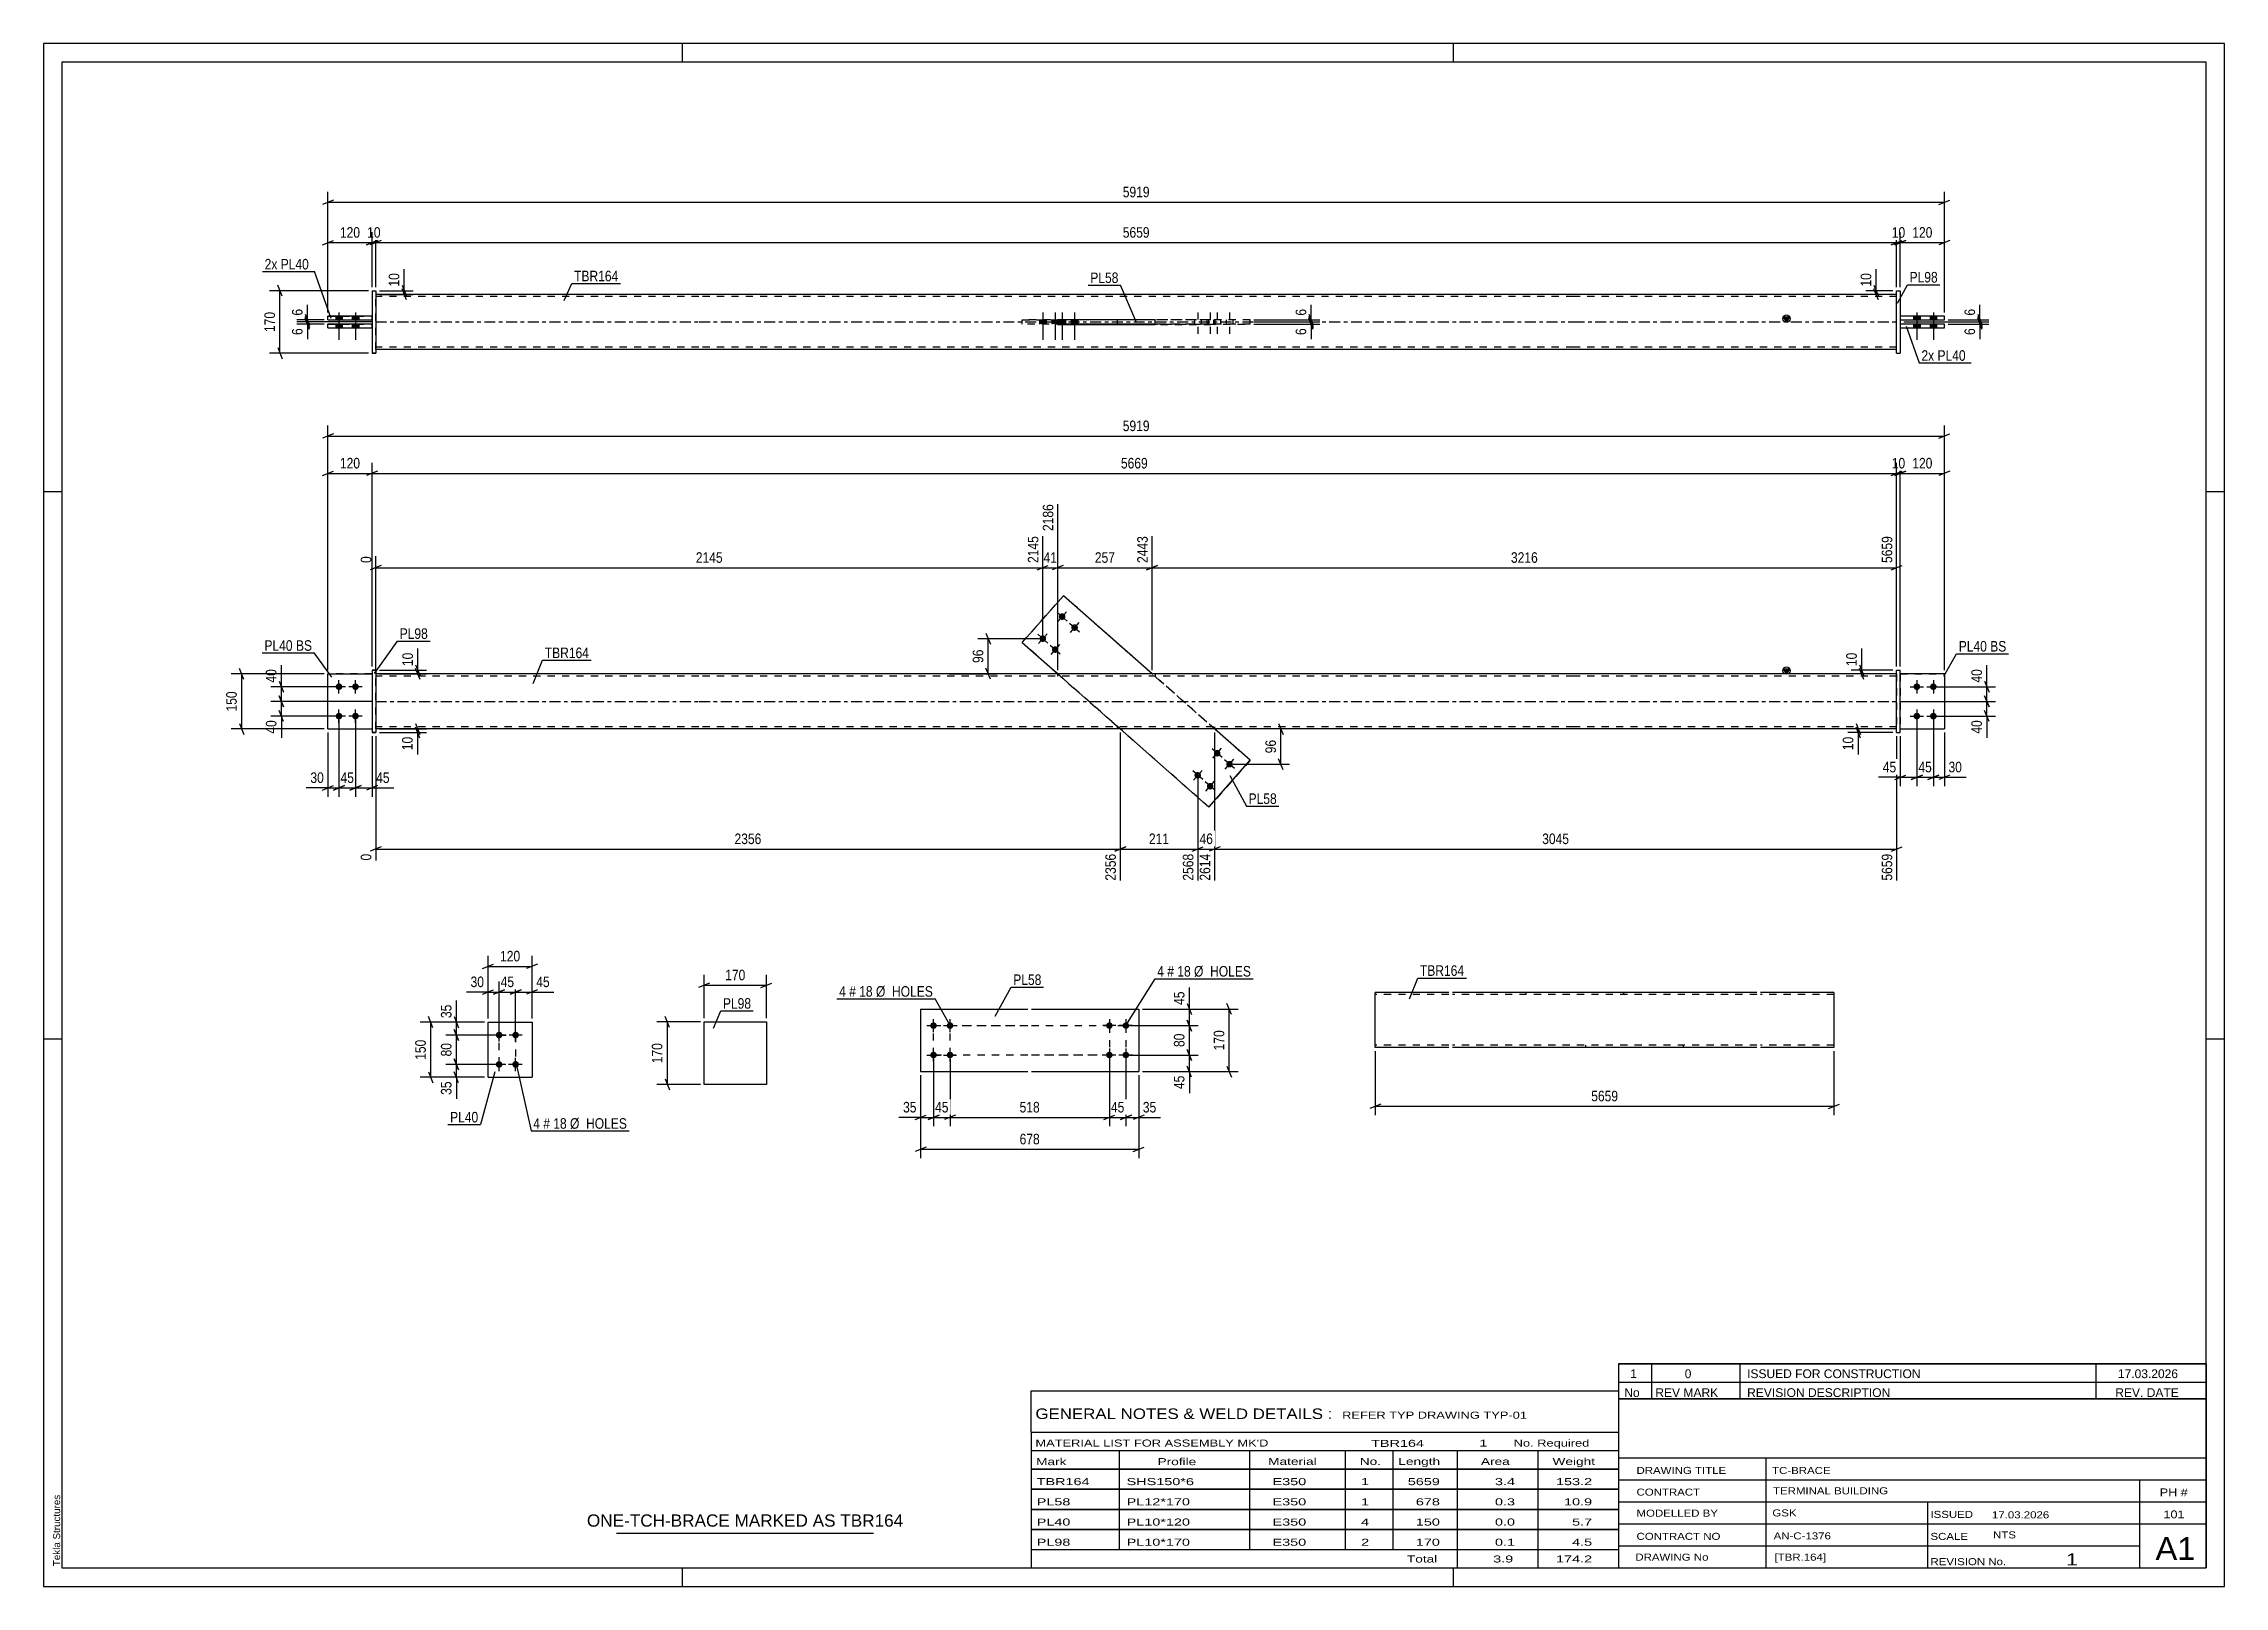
# Paper-space layout 'Layout1' of a CAD drawing. Header units: millimetres. Extents: x 0 to 594, y 0 to 420.
# The model-space entities are those that its viewports show. They can reach past a viewport. Long polylines and large blocks are cut down to what shows.
import ezdxf

# ---------------------------------------------------------------- set-up
doc = ezdxf.new("R2010")
doc.units = ezdxf.units.MM
doc.linetypes.add('DXK_LINE_DOT2', pattern=[3.9198, 1.9599, -1.9599])
doc.linetypes.add('DXK_LINE_DOT3', pattern=[5.9187, 2.979, -0.9799, 0.9799, -0.9799])
doc.layers.add('Viewport layer', color=7, linetype='Continuous', plot=False)
doc.styles.add('Arial', font='ARIAL.TTF', dxfattribs={"height": 0.2})
doc.styles.add('Arial Narrow', font='ARIALN.TTF', dxfattribs={"height": 0.2})

# ---------------------------------------------------------------- blocks, each defined once
blk = doc.blocks.new('Unknown-580873841-1128')
at = {"color": 5, "linetype": 'Continuous'}
for p, q in [((594, 420), (0, 420)), ((0, 420), (0, 0)), ((174, 415), (174, 420)), ((384, 415), (384, 420)), ((594, 0), (594, 420)), ((589, 415), (5, 415)), ((5, 415), (5, 5)), ((589, 5), (589, 415)), ((5, 298), (0, 298)), ((594, 298), (589, 298)), ((5, 149), (0, 149)), ((594, 149), (589, 149)), ((0, 0), (594, 0)), ((5, 5), (589, 5)), ((174, 0), (174, 5)), ((384, 0), (384, 5))]:
    blk.add_line(p, q, dxfattribs=at)
at = {"color": 174, "linetype": 'Continuous', "style": 'Arial'}
blk.add_text('Tekla Structures', height=1.9102, rotation=90, dxfattribs=at).set_placement((4.5, 5.5))
blk = doc.blocks.new('Bolt-580873841-3512 - 3510')
at = {"linetype": 'Continuous'}
for points in [[(290.29, 151.76, -1), (290.29, 153.56, -1)], [(294.79, 151.76, -1), (294.79, 153.56, -1)], [(290.29, 143.76, -1), (290.29, 145.56, -1)], [(294.79, 143.76, -1), (294.79, 145.56, -1)]]:
    blk.add_hatch(color=1, dxfattribs=at).paths.add_polyline_path(points)
at = {"color": 1, "linetype": 'Continuous'}
for p, q in [((290.29, 154.46), (290.29, 150.86)), ((294.79, 154.46), (294.79, 150.86)), ((292.09, 152.66), (288.49, 152.66)), ((296.59, 152.66), (292.99, 152.66)), ((292.09, 144.66), (288.49, 144.66)), ((290.29, 146.46), (290.29, 142.86)), ((296.59, 144.66), (292.99, 144.66)), ((294.79, 146.46), (294.79, 142.86))]:
    blk.add_line(p, q, dxfattribs=at)
blk = doc.blocks.new('Part-580873841-3511 - 3510')
at = {"color": 2, "linetype": 'Continuous'}
for p, q in [((238.89, 157.16), (238.89, 140.16)), ((238.89, 157.16), (268.09, 157.16)), ((269.09, 157.16), (298.29, 157.16)), ((298.29, 157.16), (298.29, 140.16)), ((238.89, 140.16), (268.09, 140.16)), ((269.09, 140.16), (298.29, 140.16))]:
    blk.add_line(p, q, dxfattribs=at)
blk = doc.blocks.new('Bolt-580873841-3513 - 3510')
at = {"linetype": 'Continuous'}
for points in [[(242.39, 153.56, -1), (242.39, 151.76, -1)], [(246.89, 153.56, -1), (246.89, 151.76, -1)], [(242.39, 145.56, -1), (242.39, 143.76, -1)], [(246.89, 145.56, -1), (246.89, 143.76, -1)]]:
    blk.add_hatch(color=1, dxfattribs=at).paths.add_polyline_path(points)
at = {"color": 1, "linetype": 'Continuous'}
for p, q in [((242.39, 150.86), (242.39, 154.46)), ((246.89, 150.86), (246.89, 154.46)), ((240.59, 152.66), (244.19, 152.66)), ((245.09, 152.66), (248.69, 152.66)), ((240.59, 144.66), (244.19, 144.66)), ((242.39, 142.86), (242.39, 146.46)), ((245.09, 144.66), (248.69, 144.66)), ((246.89, 142.86), (246.89, 146.46))]:
    blk.add_line(p, q, dxfattribs=at)
blk = doc.blocks.new('Bolt-580873841-2196 - 2162')
at = {"linetype": 'Continuous'}
for points in [[(124.07, 151), (124.25, 150.98), (124.43, 150.92), (124.6, 150.82), (124.74, 150.7), (124.85, 150.55), (124.92, 150.37), (124.96, 150.19), (124.96, 150), (124.92, 149.82), (124.85, 149.65), (124.74, 149.49), (124.6, 149.37), (124.43, 149.27), (124.25, 149.22), (124.07, 149.2), (123.88, 149.22), (123.7, 149.27), (123.54, 149.37), (123.4, 149.49), (123.29, 149.65), (123.21, 149.82), (123.17, 150), (123.17, 150.19), (123.21, 150.37), (123.29, 150.55), (123.4, 150.7), (123.54, 150.82), (123.7, 150.92), (123.88, 150.98)], [(128.57, 151), (128.75, 150.98), (128.93, 150.92), (129.1, 150.82), (129.24, 150.7), (129.35, 150.55), (129.42, 150.37), (129.46, 150.19), (129.46, 150), (129.42, 149.82), (129.35, 149.65), (129.24, 149.49), (129.1, 149.37), (128.93, 149.27), (128.75, 149.22), (128.57, 149.2), (128.38, 149.22), (128.2, 149.27), (128.04, 149.37), (127.9, 149.49), (127.79, 149.65), (127.71, 149.82), (127.67, 150), (127.67, 150.19), (127.71, 150.37), (127.79, 150.55), (127.9, 150.7), (128.04, 150.82), (128.2, 150.92), (128.38, 150.98)], [(124.07, 143), (124.25, 142.98), (124.43, 142.92), (124.6, 142.82), (124.74, 142.7), (124.85, 142.55), (124.92, 142.37), (124.96, 142.19), (124.96, 142), (124.92, 141.82), (124.85, 141.65), (124.74, 141.49), (124.6, 141.37), (124.43, 141.27), (124.25, 141.22), (124.07, 141.2), (123.88, 141.22), (123.7, 141.27), (123.54, 141.37), (123.4, 141.49), (123.29, 141.65), (123.21, 141.82), (123.17, 142), (123.17, 142.19), (123.21, 142.37), (123.29, 142.55), (123.4, 142.7), (123.54, 142.82), (123.7, 142.92), (123.88, 142.98)], [(128.57, 143), (128.75, 142.98), (128.93, 142.92), (129.1, 142.82), (129.24, 142.7), (129.35, 142.55), (129.42, 142.37), (129.46, 142.19), (129.46, 142), (129.42, 141.82), (129.35, 141.65), (129.24, 141.49), (129.1, 141.37), (128.93, 141.27), (128.75, 141.22), (128.57, 141.2), (128.38, 141.22), (128.2, 141.27), (128.04, 141.37), (127.9, 141.49), (127.79, 141.65), (127.71, 141.82), (127.67, 142), (127.67, 142.19), (127.71, 142.37), (127.79, 142.55), (127.9, 142.7), (128.04, 142.82), (128.2, 142.92), (128.38, 142.98)]]:
    blk.add_hatch(color=1, dxfattribs=at).paths.add_polyline_path(points)
at = {"color": 1, "linetype": 'Continuous'}
for p, q in [((125.87, 150.1), (122.27, 150.1)), ((124.07, 148.3), (124.07, 151.9)), ((130.37, 150.1), (126.77, 150.1)), ((128.57, 148.3), (128.57, 151.9)), ((124.07, 140.3), (124.07, 143.9)), ((128.57, 140.3), (128.57, 143.9)), ((125.87, 142.1), (122.27, 142.1)), ((130.37, 142.1), (126.77, 142.1))]:
    blk.add_line(p, q, dxfattribs=at)
blk = doc.blocks.new('Part-580873841-2201 - 2162')
at = {"color": 2, "linetype": 'Continuous'}
for p, q in [((121.07, 138.6), (121.07, 153.6)), ((121.07, 153.6), (133.07, 153.6)), ((133.07, 153.6), (133.07, 138.6)), ((121.07, 138.6), (121.07, 138.6)), ((121.07, 138.6), (133.07, 138.6)), ((133.07, 138.6), (133.07, 138.6))]:
    blk.add_line(p, q, dxfattribs=at)
at = {"color": 7, "linetype": 'DXK_LINE_DOT2'}
for p, q in [((121.07, 153.6), (133.07, 153.6)), ((121.07, 138.6), (133.07, 138.6))]:
    blk.add_line(p, q, dxfattribs=at)
blk = doc.blocks.new('Part-580873841-1696 - 1674')
at = {"color": 2, "linetype": 'Continuous'}
for p, q in [((77.45, 233.42), (77.45, 248.42)), ((77.45, 248.42), (89.45, 248.42)), ((77.45, 233.42), (77.45, 233.42)), ((77.45, 233.42), (89.45, 233.42))]:
    blk.add_line(p, q, dxfattribs=at)
at = {"color": 7, "linetype": 'DXK_LINE_DOT2'}
for p, q in [((89.45, 248.42), (77.45, 248.42)), ((89.45, 248.42), (89.45, 233.42)), ((77.45, 233.42), (77.45, 233.42)), ((77.45, 233.42), (89.45, 233.42)), ((89.45, 233.42), (89.45, 233.42))]:
    blk.add_line(p, q, dxfattribs=at)
blk = doc.blocks.new('Part-580873841-1680 - 1674')
at = {"linetype": 'Continuous'}
blk.add_hatch(color=2, dxfattribs=at).paths.add_polyline_path([(474.73, 248.42), (473.93, 249.82), (475.53, 249.82)])
at = {"color": 2, "linetype": 'Continuous'}
for p, q in [((474.73, 248.42), (473.93, 249.82)), ((473.93, 249.82), (475.53, 249.82)), ((475.53, 249.82), (474.73, 248.42)), ((178.45, 248.42), (90.45, 248.42)), ((416.63, 248.42), (178.55, 248.42)), ((504.73, 248.42), (416.73, 248.42)), ((178.45, 233.42), (90.45, 233.42)), ((416.63, 233.42), (178.55, 233.42)), ((504.73, 233.42), (416.73, 233.42))]:
    blk.add_line(p, q, dxfattribs=at)
at = {"color": 7, "linetype": 'DXK_LINE_DOT2'}
for p, q in [((90.45, 233.42), (90.45, 248.42)), ((178.45, 247.82), (90.45, 247.82)), ((416.63, 247.82), (178.55, 247.82)), ((276.12, 248.42), (276.12, 247.82)), ((302.72, 248.42), (302.72, 247.82)), ((504.73, 247.82), (416.73, 247.82)), ((504.73, 248.42), (504.73, 233.42)), ((178.45, 234.02), (90.45, 234.02)), ((416.63, 234.02), (178.55, 234.02)), ((292.47, 233.42), (292.47, 234.02)), ((319.06, 233.42), (319.06, 234.02)), ((504.73, 234.02), (416.73, 234.02))]:
    blk.add_line(p, q, dxfattribs=at)
at = {"color": 7, "linetype": 'DXK_LINE_DOT3'}
for p, q in [((90.45, 240.92), (178.45, 240.92)), ((178.55, 240.92), (416.63, 240.92)), ((416.73, 240.92), (504.73, 240.92))]:
    blk.add_line(p, q, dxfattribs=at)
at = {"color": 2, "linetype": 'Continuous'}
blk.add_circle((474.73, 249.32), 1, dxfattribs=at)
blk = doc.blocks.new('Part-580873841-1685 - 1674')
at = {"color": 2, "linetype": 'Continuous'}
for p, q in [((517.73, 248.42), (505.73, 248.42)), ((517.73, 248.42), (517.73, 248.42)), ((517.73, 248.42), (517.73, 233.42)), ((505.73, 233.42), (517.73, 233.42))]:
    blk.add_line(p, q, dxfattribs=at)
at = {"color": 7, "linetype": 'DXK_LINE_DOT2'}
for p, q in [((505.73, 248.42), (517.73, 248.42)), ((505.73, 248.42), (505.73, 248.42)), ((505.73, 248.42), (505.73, 233.42)), ((505.73, 233.42), (517.73, 233.42))]:
    blk.add_line(p, q, dxfattribs=at)
blk = doc.blocks.new('Part-580873841-1690 - 1674')
at = {"color": 7, "linetype": 'DXK_LINE_DOT2'}
for p, q in [((505.73, 248.42), (517.73, 248.42)), ((517.73, 248.42), (505.73, 248.42)), ((505.73, 248.42), (505.73, 248.42)), ((505.73, 248.42), (505.73, 233.42)), ((517.73, 248.42), (517.73, 248.42)), ((517.73, 248.42), (517.73, 233.42)), ((505.73, 233.42), (517.73, 233.42)), ((505.73, 233.42), (517.73, 233.42))]:
    blk.add_line(p, q, dxfattribs=at)
blk = doc.blocks.new('Part-580873841-1691 - 1674')
at = {"color": 2, "linetype": 'Continuous'}
for p, q in [((504.73, 249.42), (505.73, 249.42)), ((504.73, 232.42), (504.73, 249.42)), ((505.73, 232.42), (505.73, 249.42)), ((504.73, 232.42), (504.73, 232.42)), ((504.73, 232.42), (505.73, 232.42))]:
    blk.add_line(p, q, dxfattribs=at)
at = {"color": 7, "linetype": 'DXK_LINE_DOT2'}
for p, q in [((504.73, 249.42), (505.73, 249.42)), ((504.73, 232.42), (505.73, 232.42))]:
    blk.add_line(p, q, dxfattribs=at)
blk = doc.blocks.new('Bolt-580873841-1704 - 1674')
at = {"linetype": 'Continuous'}
for points in [[(319.06, 226.13), (318.93, 226.27), (318.84, 226.43), (318.78, 226.61), (318.76, 226.8), (318.77, 226.99), (318.83, 227.17), (318.92, 227.33), (319.05, 227.47), (319.2, 227.58), (319.37, 227.66), (319.55, 227.7), (319.74, 227.7), (319.92, 227.67), (320.1, 227.59), (320.25, 227.48), (320.38, 227.35), (320.47, 227.18), (320.53, 227), (320.56, 226.82), (320.54, 226.63), (320.48, 226.45), (320.39, 226.29), (320.26, 226.15), (320.11, 226.03), (319.94, 225.96), (319.76, 225.91), (319.57, 225.91), (319.39, 225.95), (319.21, 226.02)], [(313.77, 220.13), (313.64, 220.27), (313.55, 220.43), (313.49, 220.61), (313.47, 220.8), (313.48, 220.98), (313.54, 221.16), (313.63, 221.33), (313.76, 221.47), (313.91, 221.58), (314.08, 221.66), (314.26, 221.7), (314.45, 221.7), (314.64, 221.66), (314.81, 221.59), (314.96, 221.48), (315.09, 221.34), (315.18, 221.18), (315.24, 221), (315.27, 220.82), (315.25, 220.63), (315.19, 220.45), (315.1, 220.28), (314.98, 220.14), (314.82, 220.03), (314.65, 219.95), (314.47, 219.91), (314.28, 219.91), (314.1, 219.95), (313.92, 220.02)], [(322.44, 223.16), (322.31, 223.3), (322.21, 223.46), (322.15, 223.64), (322.13, 223.82), (322.15, 224.01), (322.21, 224.19), (322.3, 224.35), (322.42, 224.5), (322.57, 224.61), (322.74, 224.69), (322.93, 224.73), (323.12, 224.73), (323.3, 224.69), (323.47, 224.62), (323.63, 224.51), (323.75, 224.37), (323.85, 224.21), (323.91, 224.03), (323.93, 223.84), (323.91, 223.66), (323.86, 223.48), (323.77, 223.31), (323.64, 223.17), (323.49, 223.06), (323.32, 222.98), (323.14, 222.94), (322.95, 222.94), (322.76, 222.97), (322.59, 223.05)], [(317.15, 217.16), (317.02, 217.29), (316.92, 217.46), (316.86, 217.63), (316.84, 217.82), (316.86, 218.01), (316.92, 218.19), (317.01, 218.35), (317.13, 218.49), (317.28, 218.61), (317.46, 218.68), (317.64, 218.72), (317.83, 218.73), (318.01, 218.69), (318.18, 218.62), (318.34, 218.51), (318.47, 218.37), (318.56, 218.21), (318.62, 218.03), (318.64, 217.84), (318.62, 217.65), (318.57, 217.47), (318.48, 217.31), (318.35, 217.17), (318.2, 217.06), (318.03, 216.98), (317.85, 216.94), (317.66, 216.93), (317.47, 216.97), (317.3, 217.05)]]:
    blk.add_hatch(color=1, dxfattribs=at).paths.add_polyline_path(points)
at = {"color": 1, "linetype": 'Continuous'}
for p, q in [((321.01, 225.62), (318.3, 228)), ((318.47, 225.46), (320.85, 228.16)), ((315.72, 219.62), (313.02, 222)), ((313.18, 219.46), (315.56, 222.16)), ((324.38, 222.64), (321.68, 225.02)), ((321.84, 222.48), (324.22, 225.18)), ((319.09, 216.64), (316.39, 219.02)), ((316.55, 216.48), (318.93, 219.18))]:
    blk.add_line(p, q, dxfattribs=at)
blk = doc.blocks.new('Bolt-580873841-1705 - 1674')
at = {"linetype": 'Continuous'}
for points in [[(278.04, 264.68), (278.16, 264.54), (278.26, 264.38), (278.32, 264.2), (278.34, 264.01), (278.32, 263.83), (278.27, 263.65), (278.17, 263.48), (278.05, 263.34), (277.9, 263.23), (277.73, 263.15), (277.54, 263.11), (277.36, 263.11), (277.17, 263.15), (277, 263.22), (276.85, 263.33), (276.72, 263.47), (276.62, 263.63), (276.56, 263.81), (276.54, 263.99), (276.56, 264.18), (276.62, 264.36), (276.71, 264.53), (276.83, 264.67), (276.98, 264.78), (277.15, 264.86), (277.34, 264.9), (277.53, 264.9), (277.71, 264.86), (277.88, 264.79)], [(281.41, 261.7), (281.54, 261.57), (281.64, 261.4), (281.7, 261.23), (281.72, 261.04), (281.7, 260.85), (281.64, 260.67), (281.55, 260.51), (281.43, 260.37), (281.28, 260.25), (281.1, 260.18), (280.92, 260.13), (280.73, 260.13), (280.55, 260.17), (280.38, 260.24), (280.22, 260.35), (280.1, 260.49), (280, 260.65), (279.94, 260.83), (279.92, 261.02), (279.94, 261.21), (279.99, 261.39), (280.08, 261.55), (280.21, 261.69), (280.36, 261.8), (280.53, 261.88), (280.71, 261.92), (280.9, 261.93), (281.09, 261.89), (281.26, 261.81)], [(272.75, 258.68), (272.87, 258.54), (272.97, 258.38), (273.03, 258.2), (273.05, 258.01), (273.03, 257.82), (272.98, 257.64), (272.89, 257.48), (272.76, 257.34), (272.61, 257.23), (272.44, 257.15), (272.26, 257.11), (272.07, 257.11), (271.88, 257.14), (271.71, 257.22), (271.56, 257.33), (271.43, 257.46), (271.33, 257.63), (271.27, 257.81), (271.25, 257.99), (271.27, 258.18), (271.33, 258.36), (271.42, 258.52), (271.54, 258.66), (271.69, 258.78), (271.87, 258.85), (272.05, 258.9), (272.24, 258.9), (272.42, 258.86), (272.59, 258.79)], [(276.12, 255.7), (276.25, 255.56), (276.35, 255.4), (276.41, 255.22), (276.43, 255.04), (276.41, 254.85), (276.35, 254.67), (276.26, 254.51), (276.14, 254.36), (275.99, 254.25), (275.82, 254.17), (275.63, 254.13), (275.44, 254.13), (275.26, 254.17), (275.09, 254.24), (274.93, 254.35), (274.81, 254.49), (274.71, 254.65), (274.65, 254.83), (274.63, 255.02), (274.65, 255.2), (274.7, 255.38), (274.79, 255.55), (274.92, 255.69), (275.07, 255.8), (275.24, 255.88), (275.43, 255.92), (275.61, 255.92), (275.8, 255.89), (275.97, 255.81)]]:
    blk.add_hatch(color=1, dxfattribs=at).paths.add_polyline_path(points)
at = {"color": 1, "linetype": 'Continuous'}
for p, q in [((276.09, 265.19), (278.79, 262.81)), ((278.63, 265.35), (276.25, 262.65)), ((279.47, 262.22), (282.17, 259.84)), ((282.01, 262.38), (279.63, 259.68)), ((270.8, 259.19), (273.5, 256.81)), ((273.34, 259.35), (270.96, 256.65)), ((274.18, 256.22), (276.88, 253.84)), ((276.72, 256.38), (274.34, 253.68))]:
    blk.add_line(p, q, dxfattribs=at)
blk = doc.blocks.new('Bolt-580873841-1706 - 1674')
at = {"linetype": 'Continuous'}
for points in [[(80.45, 244.02), (80.26, 244.04), (80.09, 244.1), (79.92, 244.19), (79.78, 244.32), (79.67, 244.47), (79.6, 244.64), (79.56, 244.82), (79.56, 245.01), (79.6, 245.2), (79.67, 245.37), (79.78, 245.52), (79.92, 245.65), (80.09, 245.74), (80.26, 245.8), (80.45, 245.82), (80.64, 245.8), (80.82, 245.74), (80.98, 245.65), (81.12, 245.52), (81.23, 245.37), (81.31, 245.2), (81.35, 245.01), (81.35, 244.82), (81.31, 244.64), (81.23, 244.47), (81.12, 244.32), (80.98, 244.19), (80.82, 244.1), (80.64, 244.04)], [(84.95, 244.02), (84.76, 244.04), (84.59, 244.1), (84.42, 244.19), (84.28, 244.32), (84.17, 244.47), (84.1, 244.64), (84.06, 244.82), (84.06, 245.01), (84.1, 245.2), (84.17, 245.37), (84.28, 245.52), (84.42, 245.65), (84.59, 245.74), (84.76, 245.8), (84.95, 245.82), (85.14, 245.8), (85.32, 245.74), (85.48, 245.65), (85.62, 245.52), (85.73, 245.37), (85.81, 245.2), (85.85, 245.01), (85.85, 244.82), (85.81, 244.64), (85.73, 244.47), (85.62, 244.32), (85.48, 244.19), (85.32, 244.1), (85.14, 244.04)], [(80.45, 236.02), (80.26, 236.04), (80.09, 236.1), (79.92, 236.19), (79.78, 236.32), (79.67, 236.47), (79.6, 236.64), (79.56, 236.82), (79.56, 237.01), (79.6, 237.2), (79.67, 237.37), (79.78, 237.52), (79.92, 237.65), (80.09, 237.74), (80.26, 237.8), (80.45, 237.82), (80.64, 237.8), (80.82, 237.74), (80.98, 237.65), (81.12, 237.52), (81.23, 237.37), (81.31, 237.2), (81.35, 237.01), (81.35, 236.82), (81.31, 236.64), (81.23, 236.47), (81.12, 236.32), (80.98, 236.19), (80.82, 236.1), (80.64, 236.04)], [(84.95, 236.02), (84.76, 236.04), (84.59, 236.1), (84.42, 236.19), (84.28, 236.32), (84.17, 236.47), (84.1, 236.64), (84.06, 236.82), (84.06, 237.01), (84.1, 237.2), (84.17, 237.37), (84.28, 237.52), (84.42, 237.65), (84.59, 237.74), (84.76, 237.8), (84.95, 237.82), (85.14, 237.8), (85.32, 237.74), (85.48, 237.65), (85.62, 237.52), (85.73, 237.37), (85.81, 237.2), (85.85, 237.01), (85.85, 236.82), (85.81, 236.64), (85.73, 236.47), (85.62, 236.32), (85.48, 236.19), (85.32, 236.1), (85.14, 236.04)]]:
    blk.add_hatch(color=1, dxfattribs=at).paths.add_polyline_path(points)
at = {"color": 1, "linetype": 'Continuous'}
for p, q in [((82.25, 244.92), (78.65, 244.92)), ((80.45, 243.12), (80.45, 246.72)), ((86.75, 244.92), (83.15, 244.92)), ((84.95, 243.12), (84.95, 246.72)), ((80.45, 235.12), (80.45, 238.72)), ((84.95, 235.12), (84.95, 238.72)), ((82.25, 236.92), (78.65, 236.92)), ((86.75, 236.92), (83.15, 236.92))]:
    blk.add_line(p, q, dxfattribs=at)
blk = doc.blocks.new('Bolt-580873841-1707 - 1674')
at = {"linetype": 'Continuous'}
for points in [[(510.23, 245.82), (510.42, 245.8), (510.6, 245.74), (510.76, 245.65), (510.9, 245.52), (511.01, 245.37), (511.09, 245.2), (511.13, 245.01), (511.13, 244.82), (511.09, 244.64), (511.01, 244.47), (510.9, 244.32), (510.76, 244.19), (510.6, 244.1), (510.42, 244.04), (510.23, 244.02), (510.05, 244.04), (509.87, 244.1), (509.7, 244.19), (509.56, 244.32), (509.45, 244.47), (509.38, 244.64), (509.34, 244.82), (509.34, 245.01), (509.38, 245.2), (509.45, 245.37), (509.56, 245.52), (509.7, 245.65), (509.87, 245.74), (510.05, 245.8)], [(514.73, 245.82), (514.92, 245.8), (515.1, 245.74), (515.26, 245.65), (515.4, 245.52), (515.51, 245.37), (515.59, 245.2), (515.63, 245.01), (515.63, 244.82), (515.59, 244.64), (515.51, 244.47), (515.4, 244.32), (515.26, 244.19), (515.1, 244.1), (514.92, 244.04), (514.73, 244.02), (514.55, 244.04), (514.37, 244.1), (514.2, 244.19), (514.06, 244.32), (513.95, 244.47), (513.88, 244.64), (513.84, 244.82), (513.84, 245.01), (513.88, 245.2), (513.95, 245.37), (514.06, 245.52), (514.2, 245.65), (514.37, 245.74), (514.55, 245.8)], [(510.23, 237.82), (510.42, 237.8), (510.6, 237.74), (510.76, 237.65), (510.9, 237.52), (511.01, 237.37), (511.09, 237.2), (511.13, 237.01), (511.13, 236.82), (511.09, 236.64), (511.01, 236.47), (510.9, 236.32), (510.76, 236.19), (510.6, 236.1), (510.42, 236.04), (510.23, 236.02), (510.05, 236.04), (509.87, 236.1), (509.7, 236.19), (509.56, 236.32), (509.45, 236.47), (509.38, 236.64), (509.34, 236.82), (509.34, 237.01), (509.38, 237.2), (509.45, 237.37), (509.56, 237.52), (509.7, 237.65), (509.87, 237.74), (510.05, 237.8)], [(514.73, 237.82), (514.92, 237.8), (515.1, 237.74), (515.26, 237.65), (515.4, 237.52), (515.51, 237.37), (515.59, 237.2), (515.63, 237.01), (515.63, 236.82), (515.59, 236.64), (515.51, 236.47), (515.4, 236.32), (515.26, 236.19), (515.1, 236.1), (514.92, 236.04), (514.73, 236.02), (514.55, 236.04), (514.37, 236.1), (514.2, 236.19), (514.06, 236.32), (513.95, 236.47), (513.88, 236.64), (513.84, 236.82), (513.84, 237.01), (513.88, 237.2), (513.95, 237.37), (514.06, 237.52), (514.2, 237.65), (514.37, 237.74), (514.55, 237.8)]]:
    blk.add_hatch(color=1, dxfattribs=at).paths.add_polyline_path(points)
at = {"color": 1, "linetype": 'Continuous'}
for p, q in [((508.43, 244.92), (512.03, 244.92)), ((510.23, 246.72), (510.23, 243.12)), ((512.93, 244.92), (516.53, 244.92)), ((514.73, 246.72), (514.73, 243.12)), ((510.23, 238.72), (510.23, 235.12)), ((514.73, 238.72), (514.73, 235.12)), ((508.43, 236.92), (512.03, 236.92)), ((512.93, 236.92), (516.53, 236.92))]:
    blk.add_line(p, q, dxfattribs=at)
blk = doc.blocks.new('Part-580873841-1712 - 1674')
at = {"color": 2, "linetype": 'Continuous'}
for p, q in [((277.79, 269.69), (266.55, 256.94)), ((277.79, 269.69), (277.79, 269.69)), ((301.94, 248.42), (277.79, 269.69)), ((266.55, 256.94), (276.22, 248.42)), ((266.55, 256.94), (266.55, 256.94)), ((317.39, 212.14), (293.25, 233.42)), ((328.63, 224.9), (318.96, 233.42)), ((317.39, 212.14), (328.63, 224.9)), ((328.63, 224.9), (328.63, 224.9)), ((317.39, 212.14), (317.39, 212.14))]:
    blk.add_line(p, q, dxfattribs=at)
at = {"color": 7, "linetype": 'DXK_LINE_DOT2'}
for p, q in [((266.55, 256.94), (277.79, 269.69)), ((328.63, 224.9), (277.79, 269.69)), ((317.39, 212.14), (266.55, 256.94)), ((276.22, 248.42), (293.25, 233.42)), ((318.96, 233.42), (301.94, 248.42)), ((328.63, 224.9), (317.39, 212.14))]:
    blk.add_line(p, q, dxfattribs=at)
blk = doc.blocks.new('Part-580873841-1717 - 1674')
at = {"color": 2, "linetype": 'Continuous'}
for p, q in [((90.45, 249.42), (89.45, 249.42)), ((89.45, 249.42), (89.45, 232.42)), ((90.45, 249.42), (90.45, 249.42)), ((90.45, 249.42), (90.45, 232.42)), ((89.45, 232.42), (90.45, 232.42))]:
    blk.add_line(p, q, dxfattribs=at)
at = {"color": 7, "linetype": 'DXK_LINE_DOT2'}
for p, q in [((89.45, 249.42), (90.45, 249.42)), ((90.45, 232.42), (89.45, 232.42))]:
    blk.add_line(p, q, dxfattribs=at)
blk = doc.blocks.new('Part-580873841-1722 - 1674')
at = {"color": 7, "linetype": 'DXK_LINE_DOT2'}
for p, q in [((77.45, 233.42), (77.45, 248.42)), ((77.45, 248.42), (89.45, 248.42)), ((89.45, 248.42), (77.45, 248.42)), ((89.45, 248.42), (89.45, 233.42)), ((77.45, 233.42), (77.45, 233.42)), ((77.45, 233.42), (89.45, 233.42)), ((77.45, 233.42), (89.45, 233.42)), ((89.45, 233.42), (89.45, 233.42))]:
    blk.add_line(p, q, dxfattribs=at)
blk = doc.blocks.new('Part-580873841-1436 - 1365')
at = {"color": 2, "linetype": 'Continuous'}
for p, q in [((504.73, 352.73), (504.73, 352.73)), ((504.73, 335.73), (504.73, 352.73)), ((504.73, 352.73), (505.73, 352.73)), ((505.73, 352.73), (505.73, 352.73)), ((505.73, 352.73), (505.73, 335.73)), ((504.73, 335.73), (505.73, 335.73)), ((504.73, 335.73), (504.73, 335.73)), ((505.73, 335.73), (505.73, 335.73))]:
    blk.add_line(p, q, dxfattribs=at)
at = {"color": 7, "linetype": 'DXK_LINE_DOT2'}
for p, q in [((504.73, 352.73), (505.73, 352.73)), ((504.73, 335.73), (505.73, 335.73)), ((505.73, 335.73), (505.73, 335.73))]:
    blk.add_line(p, q, dxfattribs=at)
blk = doc.blocks.new('Part-580873841-1421 - 1365')
at = {"color": 2, "linetype": 'Continuous'}
for p, q in [((77.45, 342.63), (77.45, 343.63)), ((89.45, 343.63), (77.45, 343.63)), ((77.45, 342.63), (77.45, 342.63)), ((77.45, 342.63), (89.45, 342.63))]:
    blk.add_line(p, q, dxfattribs=at)
at = {"color": 7, "linetype": 'DXK_LINE_DOT2'}
for p, q in [((77.45, 343.63), (89.45, 343.63)), ((77.45, 342.63), (89.45, 342.63)), ((89.45, 342.63), (89.45, 343.63))]:
    blk.add_line(p, q, dxfattribs=at)
blk = doc.blocks.new('Bolt-580873841-1373 - 1365')
at = {"linetype": 'Continuous'}
for points in [[(511.13, 345.83), (509.33, 345.83), (509.33, 344.83), (511.13, 344.83)], [(511.13, 345.83), (509.33, 345.83), (509.33, 344.83), (511.13, 344.83)], [(515.63, 345.83), (513.83, 345.83), (513.83, 344.83), (515.63, 344.83)], [(515.63, 345.83), (513.83, 345.83), (513.83, 344.83), (515.63, 344.83)], [(511.13, 343.63), (509.33, 343.63), (509.33, 342.63), (511.13, 342.63)], [(511.13, 343.63), (509.33, 343.63), (509.33, 342.63), (511.13, 342.63)], [(515.63, 343.63), (513.83, 343.63), (513.83, 342.63), (515.63, 342.63)], [(515.63, 343.63), (513.83, 343.63), (513.83, 342.63), (515.63, 342.63)]]:
    blk.add_hatch(color=1, dxfattribs=at).paths.add_polyline_path(points)
at = {"color": 1, "linetype": 'Continuous'}
for p, q in [((509.33, 345.83), (509.33, 344.83)), ((509.33, 345.83), (509.33, 344.83)), ((510.23, 346.83), (510.23, 339.33)), ((510.23, 346.83), (510.23, 339.33)), ((511.13, 345.83), (511.13, 344.83)), ((511.13, 345.83), (511.13, 344.83)), ((513.83, 345.83), (513.83, 344.83)), ((513.83, 345.83), (513.83, 344.83)), ((514.73, 346.83), (514.73, 339.33)), ((514.73, 346.83), (514.73, 339.33)), ((515.63, 345.83), (515.63, 344.83)), ((515.63, 345.83), (515.63, 344.83)), ((509.33, 343.63), (509.33, 342.63)), ((509.33, 343.63), (509.33, 342.63)), ((511.13, 343.63), (511.13, 342.63)), ((511.13, 343.63), (511.13, 342.63)), ((513.83, 343.63), (513.83, 342.63)), ((513.83, 343.63), (513.83, 342.63)), ((515.63, 343.63), (515.63, 342.63)), ((515.63, 343.63), (515.63, 342.63))]:
    blk.add_line(p, q, dxfattribs=at)
blk = doc.blocks.new('Bolt-580873841-1438 - 1365')
at = {"color": 1, "linetype": 'DXK_LINE_DOT2'}
for p, q in [((313.47, 344.83), (313.47, 343.63)), ((314.37, 346.83), (314.37, 339.33)), ((315.27, 344.83), (315.27, 343.63)), ((316.84, 344.83), (316.84, 343.63)), ((317.74, 346.83), (317.74, 339.33)), ((318.64, 344.83), (318.64, 343.63)), ((318.76, 344.83), (318.76, 343.63)), ((319.66, 346.83), (319.66, 339.33)), ((320.56, 344.83), (320.56, 343.63)), ((322.13, 344.83), (322.13, 343.63)), ((323.03, 346.83), (323.03, 339.33)), ((323.93, 344.83), (323.93, 343.63))]:
    blk.add_line(p, q, dxfattribs=at)
blk = doc.blocks.new('Bolt-580873841-1374 - 1365')
at = {"linetype": 'Continuous'}
for points in [[(79.55, 344.83), (81.35, 344.83), (81.35, 345.83), (79.55, 345.83)], [(79.55, 344.83), (81.35, 344.83), (81.35, 345.83), (79.55, 345.83)], [(84.05, 344.83), (85.85, 344.83), (85.85, 345.83), (84.05, 345.83)], [(84.05, 344.83), (85.85, 344.83), (85.85, 345.83), (84.05, 345.83)], [(79.55, 342.63), (81.35, 342.63), (81.35, 343.63), (79.55, 343.63)], [(79.55, 342.63), (81.35, 342.63), (81.35, 343.63), (79.55, 343.63)], [(84.05, 342.63), (85.85, 342.63), (85.85, 343.63), (84.05, 343.63)], [(84.05, 342.63), (85.85, 342.63), (85.85, 343.63), (84.05, 343.63)]]:
    blk.add_hatch(color=1, dxfattribs=at).paths.add_polyline_path(points)
at = {"color": 1, "linetype": 'Continuous'}
for p, q in [((79.55, 345.83), (79.55, 344.83)), ((79.55, 345.83), (79.55, 344.83)), ((80.45, 346.83), (80.45, 339.33)), ((80.45, 346.83), (80.45, 339.33)), ((81.35, 345.83), (81.35, 344.83)), ((81.35, 345.83), (81.35, 344.83)), ((84.05, 345.83), (84.05, 344.83)), ((84.05, 345.83), (84.05, 344.83)), ((84.95, 346.83), (84.95, 339.33)), ((84.95, 346.83), (84.95, 339.33)), ((85.85, 345.83), (85.85, 344.83)), ((85.85, 345.83), (85.85, 344.83)), ((79.55, 343.63), (79.55, 342.63)), ((79.55, 343.63), (79.55, 342.63)), ((81.35, 343.63), (81.35, 342.63)), ((81.35, 343.63), (81.35, 342.63)), ((84.05, 343.63), (84.05, 342.63)), ((84.05, 343.63), (84.05, 342.63)), ((85.85, 343.63), (85.85, 342.63)), ((85.85, 343.63), (85.85, 342.63))]:
    blk.add_line(p, q, dxfattribs=at)
blk = doc.blocks.new('Part-580873841-1459 - 1365')
at = {"linetype": 'Continuous'}
blk.add_hatch(color=2, dxfattribs=at).paths.add_polyline_path([(474.73, 344.23), (473.93, 345.63), (475.53, 345.63)])
at = {"color": 2, "linetype": 'Continuous'}
for p, q in [((178.45, 351.73), (90.45, 351.73)), ((416.63, 351.73), (178.55, 351.73)), ((504.73, 351.73), (416.73, 351.73)), ((276.12, 344.83), (276.12, 344.93)), ((276.12, 344.93), (302.72, 344.93)), ((276.12, 344.93), (276.12, 344.93)), ((292.47, 344.93), (292.47, 344.83)), ((302.72, 343.53), (302.72, 344.93)), ((474.73, 344.23), (473.93, 345.63)), ((473.93, 345.63), (475.53, 345.63)), ((475.53, 345.63), (474.73, 344.23)), ((276.12, 343.53), (276.12, 343.63)), ((276.12, 343.53), (302.72, 343.53)), ((292.47, 343.53), (292.47, 343.63)), ((178.45, 336.73), (90.45, 336.73)), ((416.63, 336.73), (178.55, 336.73)), ((504.73, 336.73), (416.73, 336.73))]:
    blk.add_line(p, q, dxfattribs=at)
at = {"color": 7, "linetype": 'DXK_LINE_DOT2'}
for p, q in [((90.45, 336.73), (90.45, 351.73)), ((178.45, 351.13), (90.45, 351.13)), ((416.63, 351.13), (178.55, 351.13)), ((504.73, 351.13), (416.73, 351.13)), ((504.73, 336.73), (504.73, 351.73)), ((276.12, 344.93), (302.72, 344.93)), ((276.12, 343.63), (276.12, 344.93)), ((292.47, 344.93), (319.06, 344.93)), ((292.47, 344.93), (292.47, 344.93)), ((292.47, 344.93), (319.06, 344.93)), ((292.47, 343.63), (292.47, 344.93)), ((319.06, 344.93), (319.06, 343.53)), ((276.12, 343.53), (302.72, 343.53)), ((292.47, 343.53), (292.47, 343.53)), ((292.47, 343.53), (292.47, 343.53)), ((319.06, 343.53), (292.47, 343.53)), ((292.47, 343.53), (319.06, 343.53)), ((178.45, 337.33), (90.45, 337.33)), ((416.63, 337.33), (178.55, 337.33)), ((504.73, 337.33), (416.73, 337.33))]:
    blk.add_line(p, q, dxfattribs=at)
at = {"color": 7, "linetype": 'DXK_LINE_DOT3'}
for p, q in [((90.45, 344.23), (178.45, 344.23)), ((178.55, 344.23), (416.63, 344.23)), ((416.73, 344.23), (504.73, 344.23))]:
    blk.add_line(p, q, dxfattribs=at)
at = {"color": 2, "linetype": 'Continuous'}
blk.add_circle((474.73, 345.13), 1, dxfattribs=at)
blk = doc.blocks.new('Part-580873841-1416 - 1365')
at = {"color": 2, "linetype": 'Continuous'}
for p, q in [((77.45, 344.83), (77.45, 345.83)), ((89.45, 345.83), (77.45, 345.83)), ((77.45, 344.83), (77.45, 344.83)), ((77.45, 344.83), (89.45, 344.83))]:
    blk.add_line(p, q, dxfattribs=at)
at = {"color": 7, "linetype": 'DXK_LINE_DOT2'}
for p, q in [((77.45, 345.83), (89.45, 345.83)), ((77.45, 344.83), (89.45, 344.83)), ((89.45, 344.83), (89.45, 345.83))]:
    blk.add_line(p, q, dxfattribs=at)
blk = doc.blocks.new('Part-580873841-1464 - 1365')
at = {"color": 2, "linetype": 'Continuous'}
for p, q in [((517.73, 343.63), (505.73, 343.63)), ((505.73, 342.63), (517.73, 342.63)), ((517.73, 342.63), (517.73, 343.63))]:
    blk.add_line(p, q, dxfattribs=at)
at = {"color": 7, "linetype": 'DXK_LINE_DOT2'}
for p, q in [((505.73, 343.63), (505.73, 342.63)), ((517.73, 343.63), (505.73, 343.63)), ((505.73, 342.63), (517.73, 342.63))]:
    blk.add_line(p, q, dxfattribs=at)
blk = doc.blocks.new('Part-580873841-1400 - 1365')
at = {"color": 2, "linetype": 'Continuous'}
for p, q in [((266.55, 343.63), (266.55, 344.83)), ((277.79, 343.63), (277.79, 344.83)), ((302.72, 344.83), (277.79, 344.83)), ((302.72, 343.63), (277.79, 343.63)), ((302.72, 343.63), (277.79, 343.63))]:
    blk.add_line(p, q, dxfattribs=at)
at = {"color": 7, "linetype": 'DXK_LINE_DOT2'}
for p, q in [((317.39, 344.83), (266.55, 344.83)), ((266.55, 344.83), (277.79, 344.83)), ((328.63, 344.83), (302.72, 344.83)), ((317.39, 343.63), (317.39, 344.83)), ((328.63, 344.83), (317.39, 344.83)), ((328.63, 343.63), (328.63, 344.83)), ((277.79, 343.63), (266.55, 343.63)), ((277.79, 343.63), (266.55, 343.63)), ((317.39, 343.63), (302.72, 343.63)), ((328.63, 343.63), (302.72, 343.63)), ((317.39, 343.63), (328.63, 343.63))]:
    blk.add_line(p, q, dxfattribs=at)
blk = doc.blocks.new('Part-580873841-1401 - 1365')
at = {"color": 2, "linetype": 'Continuous'}
for p, q in [((89.45, 352.73), (90.45, 352.73)), ((89.45, 352.73), (89.45, 335.73)), ((90.45, 352.73), (90.45, 352.73)), ((90.45, 352.73), (90.45, 335.73)), ((90.45, 335.73), (89.45, 335.73)), ((89.45, 335.73), (89.45, 335.73))]:
    blk.add_line(p, q, dxfattribs=at)
at = {"color": 7, "linetype": 'DXK_LINE_DOT2'}
for p, q in [((89.45, 352.73), (90.45, 352.73)), ((89.45, 335.73), (90.45, 335.73)), ((89.45, 335.73), (89.45, 335.73))]:
    blk.add_line(p, q, dxfattribs=at)
blk = doc.blocks.new('Bolt-580873841-1439 - 1365')
at = {"linetype": 'Continuous'}
for points in [[(273.05, 344.83), (271.25, 344.83), (271.25, 343.63), (273.05, 343.63)], [(276.43, 344.83), (274.63, 344.83), (274.63, 343.63), (276.43, 343.63)], [(278.34, 344.83), (276.54, 344.83), (276.54, 343.63), (278.34, 343.63)], [(281.72, 344.83), (279.92, 344.83), (279.92, 343.63), (281.72, 343.63)]]:
    blk.add_hatch(color=1, dxfattribs=at).paths.add_polyline_path(points)
at = {"color": 1, "linetype": 'Continuous'}
for p, q in [((271.25, 344.83), (271.25, 343.63)), ((272.15, 346.83), (272.15, 339.33)), ((273.05, 344.83), (273.05, 343.63)), ((274.63, 344.83), (274.63, 343.63)), ((275.53, 346.83), (275.53, 339.33)), ((276.43, 344.83), (276.43, 343.63)), ((276.54, 344.83), (276.54, 343.63)), ((277.44, 346.83), (277.44, 339.33)), ((278.34, 344.83), (278.34, 343.63)), ((279.92, 344.83), (279.92, 343.63)), ((280.82, 346.83), (280.82, 339.33)), ((281.72, 344.83), (281.72, 343.63))]:
    blk.add_line(p, q, dxfattribs=at)
blk = doc.blocks.new('Part-580873841-1469 - 1365')
at = {"color": 2, "linetype": 'Continuous'}
for p, q in [((517.73, 345.83), (505.73, 345.83)), ((505.73, 344.83), (517.73, 344.83)), ((517.73, 344.83), (517.73, 345.83))]:
    blk.add_line(p, q, dxfattribs=at)
at = {"color": 7, "linetype": 'DXK_LINE_DOT2'}
for p, q in [((505.73, 345.83), (505.73, 344.83)), ((517.73, 345.83), (505.73, 345.83)), ((505.73, 344.83), (517.73, 344.83))]:
    blk.add_line(p, q, dxfattribs=at)
blk = doc.blocks.new('Part-580873841-2405 - 2399')
at = {"color": 2, "linetype": 'Continuous'}
for p, q in [((179.89, 153.65), (196.89, 153.65)), ((179.89, 136.65), (179.89, 153.65)), ((196.89, 153.65), (196.89, 136.65)), ((196.89, 136.65), (179.89, 136.65))]:
    blk.add_line(p, q, dxfattribs=at)
blk = doc.blocks.new('Part-580873841-2549 - 2543')
at = {"color": 2, "linetype": 'Continuous'}
for p, q in [((382.72, 161.71), (362.72, 161.71)), ((362.72, 146.8), (362.72, 161.71)), ((466.66, 161.71), (383.72, 161.71)), ((487.66, 161.71), (467.66, 161.71)), ((487.66, 161.71), (487.66, 161.62)), ((487.66, 161.62), (487.66, 160.51)), ((487.66, 160.51), (487.66, 146.71)), ((362.72, 146.71), (362.72, 146.8)), ((382.72, 146.71), (362.72, 146.71)), ((466.66, 146.71), (383.72, 146.71)), ((487.66, 146.71), (467.66, 146.71))]:
    blk.add_line(p, q, dxfattribs=at)
at = {"color": 7, "linetype": 'DXK_LINE_DOT2'}
for p, q in [((382.72, 161.11), (362.72, 161.11)), ((466.66, 161.11), (383.72, 161.11)), ((403.72, 161.71), (403.72, 161.11)), ((430.32, 161.71), (430.32, 161.11)), ((487.66, 161.11), (467.66, 161.11)), ((487.66, 161.36), (487.66, 160.51)), ((362.72, 147.31), (362.72, 147.36)), ((382.72, 147.31), (362.72, 147.31)), ((362.72, 146.71), (362.72, 146.71)), ((466.66, 147.31), (383.72, 147.31)), ((420.07, 146.71), (420.07, 147.31)), ((446.66, 146.71), (446.66, 147.31)), ((487.66, 147.31), (467.66, 147.31)), ((487.66, 147.36), (487.66, 147.45)), ((487.66, 147.31), (487.66, 147.36)), ((487.66, 147.31), (487.66, 147.36))]:
    blk.add_line(p, q, dxfattribs=at)
blk = doc.blocks.new('Rectangle-580873841-3718 - 3510')
at = {"color": 1, "linetype": 'DXK_LINE_DOT2'}
for p, q in [((242.39, 152.66), (268.09, 152.66)), ((242.39, 144.66), (242.39, 152.66)), ((269.09, 152.66), (294.79, 152.66)), ((294.79, 152.66), (294.79, 144.66)), ((268.09, 144.66), (242.39, 144.66)), ((294.79, 144.66), (269.09, 144.66))]:
    blk.add_line(p, q, dxfattribs=at)
blk = doc.blocks.new('Rectangle-580873841-2385 - 2162')
at = {"color": 1, "linetype": 'DXK_LINE_DOT2'}
blk.add_lwpolyline([(124.07, 150.1), (128.57, 150.1), (128.57, 142.1), (124.07, 142.1), (124.07, 150.1)], close=True, dxfattribs=at)
blk = doc.blocks.new('Rectangle-580873841-3728 - 3510')
at = {"color": 1, "linetype": 'DXK_LINE_DOT2'}
for p, q in [((246.89, 152.66), (268.09, 152.66)), ((246.89, 144.66), (246.89, 152.66)), ((269.09, 152.66), (290.29, 152.66)), ((290.29, 152.66), (290.29, 144.66)), ((268.09, 144.66), (246.89, 144.66)), ((290.29, 144.66), (269.09, 144.66))]:
    blk.add_line(p, q, dxfattribs=at)
blk = doc.blocks.new('StraightDimension-580873841-3518 - 3510')
at = {"color": 7, "linetype": 'Continuous'}
for p, q in [((294.79, 143.66), (294.79, 125.27)), ((298.29, 139.16), (298.29, 125.27)), ((293.29, 127.07), (296.29, 128.27)), ((294.79, 127.67), (298.29, 127.67)), ((299.79, 128.27), (296.79, 127.07))]:
    blk.add_line(p, q, dxfattribs=at)
at = {"color": 0}
blk.add_wipeout([(303.67, 128.42), (303.67, 132.62), (298.81, 132.62), (298.81, 128.42)], dxfattribs=at)
at = {"color": 7, "linetype": 'Continuous'}
blk.add_line((298.29, 127.67), (304.19, 127.67), dxfattribs=at)
blk.add_line((298.29, 127.67), (304.19, 127.67), dxfattribs=at)
at = {"color": 3, "style": 'Arial Narrow'}
blk.add_text('35', height=2.863, dxfattribs=at).set_placement((299.41, 129.02))
blk = doc.blocks.new('StraightDimension-580873841-3519 - 3510')
at = {"color": 7, "linetype": 'Continuous'}
for p, q in [((290.29, 143.66), (290.29, 125.27)), ((294.79, 143.66), (294.79, 125.27)), ((288.79, 127.07), (291.79, 128.27)), ((290.29, 127.67), (294.79, 127.67)), ((296.29, 128.27), (293.29, 127.07))]:
    blk.add_line(p, q, dxfattribs=at)
at = {"color": 0}
blk.add_wipeout([(294.96, 128.42), (294.96, 132.62), (290.11, 132.62), (290.11, 128.42)], dxfattribs=at)
at = {"color": 3, "style": 'Arial Narrow'}
blk.add_text('45', height=2.863, dxfattribs=at).set_placement((290.71, 129.02))
blk = doc.blocks.new('StraightDimension-580873841-3520 - 3510')
at = {"color": 7, "linetype": 'Continuous'}
for p, q in [((246.89, 143.66), (246.89, 125.27)), ((290.29, 143.66), (290.29, 125.27)), ((248.39, 128.27), (245.39, 127.07)), ((246.89, 127.67), (290.29, 127.67)), ((288.79, 127.07), (291.79, 128.27))]:
    blk.add_line(p, q, dxfattribs=at)
at = {"color": 0}
blk.add_wipeout([(271.93, 128.42), (271.93, 132.62), (265.24, 132.62), (265.24, 128.42)], dxfattribs=at)
at = {"color": 3, "style": 'Arial Narrow'}
blk.add_text('518', height=2.863, dxfattribs=at).set_placement((265.84, 129.02))
blk = doc.blocks.new('StraightDimension-580873841-3696 - 3510')
at = {"color": 7, "linetype": 'Continuous'}
for p, q in [((295.79, 144.66), (314.48, 144.66)), ((311.48, 146.16), (312.68, 143.16)), ((312.08, 140.16), (312.08, 144.66)), ((299.29, 140.16), (314.48, 140.16)), ((312.68, 138.66), (311.48, 141.66))]:
    blk.add_line(p, q, dxfattribs=at)
at = {"color": 0}
blk.add_wipeout([(311.33, 139.64), (307.13, 139.64), (307.13, 134.78), (311.33, 134.78)], dxfattribs=at)
at = {"color": 7, "linetype": 'Continuous'}
blk.add_line((312.08, 140.16), (312.08, 134.26), dxfattribs=at)
blk.add_line((312.08, 140.16), (312.08, 134.26), dxfattribs=at)
at = {"color": 3, "style": 'Arial Narrow'}
blk.add_text('45', height=2.863, rotation=90.00021, dxfattribs=at).set_placement((310.73, 135.38))
blk = doc.blocks.new('StraightDimension-580873841-3521 - 3510')
at = {"color": 7, "linetype": 'Continuous'}
for p, q in [((242.39, 143.66), (242.39, 125.27)), ((246.89, 143.66), (246.89, 125.27)), ((240.89, 127.07), (243.89, 128.27)), ((242.39, 127.67), (246.89, 127.67)), ((248.39, 128.27), (245.39, 127.07))]:
    blk.add_line(p, q, dxfattribs=at)
at = {"color": 0}
blk.add_wipeout([(247.06, 128.42), (247.06, 132.62), (242.21, 132.62), (242.21, 128.42)], dxfattribs=at)
at = {"color": 3, "style": 'Arial Narrow'}
blk.add_text('45', height=2.863, dxfattribs=at).set_placement((242.81, 129.02))
blk = doc.blocks.new('StraightDimension-580873841-3522 - 3510')
at = {"color": 7, "linetype": 'Continuous'}
for p, q in [((242.39, 143.66), (242.39, 125.27)), ((238.89, 139.16), (238.89, 125.27)), ((237.39, 127.07), (240.39, 128.27)), ((238.89, 127.67), (242.39, 127.67)), ((243.89, 128.27), (240.89, 127.07))]:
    blk.add_line(p, q, dxfattribs=at)
at = {"color": 0}
blk.add_wipeout([(238.36, 128.42), (238.36, 132.62), (233.5, 132.62), (233.5, 128.42)], dxfattribs=at)
at = {"color": 7, "linetype": 'Continuous'}
blk.add_line((238.89, 127.67), (232.98, 127.67), dxfattribs=at)
blk.add_line((238.89, 127.67), (232.98, 127.67), dxfattribs=at)
at = {"color": 3, "style": 'Arial Narrow'}
blk.add_text('35', height=2.863, dxfattribs=at).set_placement((234.1, 129.02))
blk = doc.blocks.new('StraightDimension-580873841-3538 - 3510')
at = {"color": 7, "linetype": 'Continuous'}
for p, q in [((238.89, 139.16), (238.89, 116.59)), ((298.29, 139.16), (298.29, 116.59)), ((240.39, 119.59), (237.39, 118.39)), ((238.89, 118.99), (298.29, 118.99)), ((296.79, 118.39), (299.79, 119.59))]:
    blk.add_line(p, q, dxfattribs=at)
at = {"color": 0}
blk.add_wipeout([(271.93, 119.74), (271.93, 123.94), (265.24, 123.94), (265.24, 119.74)], dxfattribs=at)
at = {"color": 3, "style": 'Arial Narrow'}
blk.add_text('678', height=2.863, dxfattribs=at).set_placement((265.84, 120.34))
blk = doc.blocks.new('StraightDimension-580873841-3558 - 3510')
at = {"color": 7, "linetype": 'Continuous'}
for p, q in [((299.29, 157.16), (325.33, 157.16)), ((323.53, 155.66), (322.33, 158.66)), ((322.93, 140.16), (322.93, 157.16)), ((299.29, 140.16), (325.33, 140.16)), ((322.33, 141.66), (323.53, 138.66))]:
    blk.add_line(p, q, dxfattribs=at)
at = {"color": 0}
blk.add_wipeout([(322.18, 152.01), (317.98, 152.01), (317.98, 145.32), (322.18, 145.32)], dxfattribs=at)
at = {"color": 3, "style": 'Arial Narrow'}
blk.add_text('170', height=2.863, rotation=90.00021, dxfattribs=at).set_placement((321.58, 145.92))
blk = doc.blocks.new('StraightDimension-580873841-3694 - 3510')
at = {"color": 7, "linetype": 'Continuous'}
for p, q in [((299.29, 157.16), (314.48, 157.16)), ((311.48, 158.66), (312.68, 155.66)), ((312.08, 152.66), (312.08, 157.16)), ((295.79, 152.66), (314.48, 152.66)), ((312.68, 151.16), (311.48, 154.16))]:
    blk.add_line(p, q, dxfattribs=at)
at = {"color": 0}
blk.add_wipeout([(311.33, 162.55), (307.13, 162.55), (307.13, 157.69), (311.33, 157.69)], dxfattribs=at)
at = {"color": 7, "linetype": 'Continuous'}
blk.add_line((312.08, 157.16), (312.08, 163.07), dxfattribs=at)
blk.add_line((312.08, 157.16), (312.08, 163.07), dxfattribs=at)
at = {"color": 3, "style": 'Arial Narrow'}
blk.add_text('45', height=2.863, rotation=90.00021, dxfattribs=at).set_placement((310.73, 158.29))
blk = doc.blocks.new('StraightDimension-580873841-3695 - 3510')
at = {"color": 7, "linetype": 'Continuous'}
for p, q in [((295.79, 152.66), (314.48, 152.66)), ((311.48, 154.16), (312.68, 151.16)), ((312.08, 144.66), (312.08, 152.66)), ((295.79, 144.66), (314.48, 144.66)), ((312.68, 143.16), (311.48, 146.16))]:
    blk.add_line(p, q, dxfattribs=at)
at = {"color": 0}
blk.add_wipeout([(311.33, 151.09), (307.13, 151.09), (307.13, 146.24), (311.33, 146.24)], dxfattribs=at)
at = {"color": 3, "style": 'Arial Narrow'}
blk.add_text('80', height=2.863, rotation=90.00021, dxfattribs=at).set_placement((310.73, 146.84))
blk = doc.blocks.new('StraightDimension-580873841-2291 - 2162')
at = {"color": 7, "linetype": 'Continuous'}
for p, q in [((123.07, 150.1), (109.59, 150.1)), ((111.84, 151.6), (113.04, 148.6)), ((112.44, 142.1), (112.44, 150.1)), ((113.04, 140.6), (111.84, 143.6)), ((123.07, 142.1), (109.59, 142.1))]:
    blk.add_line(p, q, dxfattribs=at)
at = {"color": 0}
blk.add_wipeout([(111.69, 148.52), (107.49, 148.52), (107.49, 143.67), (111.69, 143.67)], dxfattribs=at)
at = {"color": 3, "style": 'Arial Narrow'}
blk.add_text('80', height=2.863, rotation=90.00021, dxfattribs=at).set_placement((111.09, 144.27))
blk = doc.blocks.new('StraightDimension-580873841-2301 - 2162')
at = {"color": 7, "linetype": 'Continuous'}
for p, q in [((111.84, 143.6), (113.04, 140.6)), ((123.07, 142.1), (109.59, 142.1)), ((120.07, 138.6), (109.59, 138.6)), ((113.04, 137.1), (111.84, 140.1)), ((112.44, 138.6), (112.44, 142.1))]:
    blk.add_line(p, q, dxfattribs=at)
at = {"color": 0}
blk.add_wipeout([(111.69, 138.07), (107.49, 138.07), (107.49, 133.21), (111.69, 133.21)], dxfattribs=at)
at = {"color": 7, "linetype": 'Continuous'}
blk.add_line((112.44, 138.6), (112.44, 132.69), dxfattribs=at)
blk.add_line((112.44, 138.6), (112.44, 132.69), dxfattribs=at)
at = {"color": 3, "style": 'Arial Narrow'}
blk.add_text('35', height=2.863, rotation=90.00021, dxfattribs=at).set_placement((111.09, 133.81))
blk = doc.blocks.new('StraightDimension-580873841-2278 - 2162')
at = {"color": 7, "linetype": 'Continuous'}
for p, q in [((111.84, 155.1), (113.04, 152.1)), ((120.07, 153.6), (109.59, 153.6)), ((123.07, 150.1), (109.59, 150.1)), ((113.04, 148.6), (111.84, 151.6)), ((112.44, 150.1), (112.44, 153.6))]:
    blk.add_line(p, q, dxfattribs=at)
at = {"color": 0}
blk.add_wipeout([(111.69, 158.98), (107.49, 158.98), (107.49, 154.12), (111.69, 154.12)], dxfattribs=at)
at = {"color": 7, "linetype": 'Continuous'}
blk.add_line((112.44, 153.6), (112.44, 159.5), dxfattribs=at)
blk.add_line((112.44, 153.6), (112.44, 159.5), dxfattribs=at)
at = {"color": 3, "style": 'Arial Narrow'}
blk.add_text('35', height=2.863, rotation=90.00021, dxfattribs=at).set_placement((111.09, 154.72))
blk = doc.blocks.new('StraightDimension-580873841-2315 - 2162')
at = {"color": 7, "linetype": 'Continuous'}
for p, q in [((106.04, 152.1), (104.84, 155.1)), ((120.07, 153.6), (102.59, 153.6)), ((105.44, 138.6), (105.44, 153.6)), ((120.07, 138.6), (102.59, 138.6)), ((104.84, 140.1), (106.04, 137.1))]:
    blk.add_line(p, q, dxfattribs=at)
at = {"color": 0}
blk.add_wipeout([(104.69, 149.44), (100.49, 149.44), (100.49, 142.75), (104.69, 142.75)], dxfattribs=at)
at = {"color": 3, "style": 'Arial Narrow'}
blk.add_text('150', height=2.863, rotation=90.00021, dxfattribs=at).set_placement((104.09, 143.35))
blk = doc.blocks.new('StraightDimension-580873841-2332 - 2162')
at = {"color": 7, "linetype": 'Continuous'}
for p, q in [((127.07, 161.2), (130.07, 162.4)), ((128.57, 151.1), (128.57, 164.65)), ((128.57, 161.8), (133.07, 161.8)), ((134.57, 162.4), (131.57, 161.2)), ((133.07, 154.6), (133.07, 164.65))]:
    blk.add_line(p, q, dxfattribs=at)
at = {"color": 0}
blk.add_wipeout([(138.45, 162.55), (138.45, 166.75), (133.59, 166.75), (133.59, 162.55)], dxfattribs=at)
at = {"color": 7, "linetype": 'Continuous'}
blk.add_line((133.07, 161.8), (138.97, 161.8), dxfattribs=at)
blk.add_line((133.07, 161.8), (138.97, 161.8), dxfattribs=at)
at = {"color": 3, "style": 'Arial Narrow'}
blk.add_text('45', height=2.863, dxfattribs=at).set_placement((134.19, 163.15))
blk = doc.blocks.new('StraightDimension-580873841-2345 - 2162')
at = {"color": 7, "linetype": 'Continuous'}
for p, q in [((122.57, 161.2), (125.57, 162.4)), ((124.07, 151.1), (124.07, 164.65)), ((124.07, 161.8), (128.57, 161.8)), ((130.07, 162.4), (127.07, 161.2)), ((128.57, 151.1), (128.57, 164.65))]:
    blk.add_line(p, q, dxfattribs=at)
at = {"color": 0}
blk.add_wipeout([(128.75, 162.55), (128.75, 166.75), (123.89, 166.75), (123.89, 162.55)], dxfattribs=at)
at = {"color": 3, "style": 'Arial Narrow'}
blk.add_text('45', height=2.863, dxfattribs=at).set_placement((124.49, 163.15))
blk = doc.blocks.new('StraightDimension-580873841-2355 - 2162')
at = {"color": 7, "linetype": 'Continuous'}
for p, q in [((119.57, 161.2), (122.57, 162.4)), ((121.07, 154.6), (121.07, 164.65)), ((121.07, 161.8), (124.07, 161.8)), ((125.57, 162.4), (122.57, 161.2)), ((124.07, 151.1), (124.07, 164.65))]:
    blk.add_line(p, q, dxfattribs=at)
at = {"color": 0}
blk.add_wipeout([(120.54, 162.55), (120.54, 166.75), (115.69, 166.75), (115.69, 162.55)], dxfattribs=at)
at = {"color": 7, "linetype": 'Continuous'}
blk.add_line((121.07, 161.8), (115.16, 161.8), dxfattribs=at)
blk.add_line((121.07, 161.8), (115.16, 161.8), dxfattribs=at)
at = {"color": 3, "style": 'Arial Narrow'}
blk.add_text('30', height=2.863, dxfattribs=at).set_placement((116.29, 163.15))
blk = doc.blocks.new('StraightDimension-580873841-2369 - 2162')
at = {"color": 7, "linetype": 'Continuous'}
for p, q in [((119.57, 168.2), (122.57, 169.4)), ((121.07, 154.6), (121.07, 171.65)), ((121.07, 168.8), (133.07, 168.8)), ((134.57, 169.4), (131.57, 168.2)), ((133.07, 154.6), (133.07, 171.65))]:
    blk.add_line(p, q, dxfattribs=at)
at = {"color": 0}
blk.add_wipeout([(130.41, 169.55), (130.41, 173.75), (123.73, 173.75), (123.73, 169.55)], dxfattribs=at)
at = {"color": 3, "style": 'Arial Narrow'}
blk.add_text('120', height=2.863, dxfattribs=at).set_placement((124.33, 170.15))
blk = doc.blocks.new('StraightDimension-580873841-1818 - 1674')
at = {"color": 7, "linetype": 'Continuous'}
for p, q in [((80.45, 235.92), (80.45, 214.99)), ((84.95, 235.92), (84.95, 214.99)), ((78.95, 216.79), (81.95, 217.99)), ((80.45, 217.39), (84.95, 217.39)), ((86.45, 217.99), (83.45, 216.79))]:
    blk.add_line(p, q, dxfattribs=at)
at = {"color": 0}
blk.add_wipeout([(85.13, 218.14), (85.13, 222.34), (80.27, 222.34), (80.27, 218.14)], dxfattribs=at)
at = {"color": 3, "style": 'Arial Narrow'}
blk.add_text('45', height=2.863, dxfattribs=at).set_placement((80.87, 218.74))
blk = doc.blocks.new('StraightDimension-580873841-1931 - 1674')
at = {"color": 7, "linetype": 'Continuous'}
for p, q in [((503.73, 233.42), (491.42, 233.42)), ((503.73, 232.42), (491.42, 232.42)), ((493.67, 234.92), (494.87, 231.92)), ((494.87, 230.92), (493.67, 233.92)), ((494.27, 232.42), (494.27, 233.42))]:
    blk.add_line(p, q, dxfattribs=at)
at = {"color": 0}
blk.add_wipeout([(493.52, 231.89), (489.32, 231.89), (489.32, 227.04), (493.52, 227.04)], dxfattribs=at)
at = {"color": 7, "linetype": 'Continuous'}
blk.add_line((494.27, 232.42), (494.27, 226.51), dxfattribs=at)
blk.add_line((494.27, 232.42), (494.27, 226.51), dxfattribs=at)
at = {"color": 3, "style": 'Arial Narrow'}
blk.add_text('10', height=2.863, rotation=90.00021, dxfattribs=at).set_placement((492.92, 227.64))
blk = doc.blocks.new('StraightDimension-580873841-2031 - 1674')
at = {"color": 7, "linetype": 'Continuous'}
for p, q in [((494.62, 250.92), (495.82, 247.92)), ((495.82, 246.92), (494.62, 249.92)), ((503.73, 249.42), (492.37, 249.42)), ((503.73, 248.42), (492.37, 248.42)), ((495.22, 248.42), (495.22, 249.42))]:
    blk.add_line(p, q, dxfattribs=at)
at = {"color": 0}
blk.add_wipeout([(494.47, 254.8), (490.27, 254.8), (490.27, 249.94), (494.47, 249.94)], dxfattribs=at)
at = {"color": 7, "linetype": 'Continuous'}
blk.add_line((495.22, 249.42), (495.22, 255.32), dxfattribs=at)
blk.add_line((495.22, 249.42), (495.22, 255.32), dxfattribs=at)
at = {"color": 3, "style": 'Arial Narrow'}
blk.add_text('10', height=2.863, rotation=90.00021, dxfattribs=at).set_placement((493.87, 250.54))
blk = doc.blocks.new('StraightDimension-580873841-1825 - 1674')
at = {"color": 7, "linetype": 'Continuous'}
for p, q in [((84.95, 235.92), (84.95, 214.99)), ((89.45, 231.42), (89.45, 214.99)), ((83.45, 216.79), (86.45, 217.99)), ((84.95, 217.39), (89.45, 217.39)), ((90.95, 217.99), (87.95, 216.79))]:
    blk.add_line(p, q, dxfattribs=at)
at = {"color": 0}
blk.add_wipeout([(94.83, 218.14), (94.83, 222.34), (89.98, 222.34), (89.98, 218.14)], dxfattribs=at)
at = {"color": 7, "linetype": 'Continuous'}
blk.add_line((89.45, 217.39), (95.36, 217.39), dxfattribs=at)
blk.add_line((89.45, 217.39), (95.36, 217.39), dxfattribs=at)
at = {"color": 3, "style": 'Arial Narrow'}
blk.add_text('45', height=2.863, dxfattribs=at).set_placement((90.58, 218.74))
blk = doc.blocks.new('StraightDimension-580873841-2012 - 1674')
at = {"color": 7, "linetype": 'Continuous'}
for p, q in [((505.73, 240.92), (531.69, 240.92)), ((528.69, 242.42), (529.89, 239.42)), ((529.89, 235.42), (528.69, 238.42)), ((529.29, 236.92), (529.29, 240.92)), ((515.73, 236.92), (531.69, 236.92))]:
    blk.add_line(p, q, dxfattribs=at)
at = {"color": 0}
blk.add_wipeout([(528.54, 236.39), (524.34, 236.39), (524.34, 231.54), (528.54, 231.54)], dxfattribs=at)
at = {"color": 7, "linetype": 'Continuous'}
blk.add_line((529.29, 236.92), (529.29, 231.01), dxfattribs=at)
blk.add_line((529.29, 236.92), (529.29, 231.01), dxfattribs=at)
at = {"color": 3, "style": 'Arial Narrow'}
blk.add_text('40', height=2.863, rotation=90.00021, dxfattribs=at).set_placement((527.94, 232.14))
blk = doc.blocks.new('StraightDimension-580873841-2026 - 1674')
at = {"color": 7, "linetype": 'Continuous'}
for p, q in [((271.15, 258), (254.43, 258)), ((256.68, 259.5), (257.88, 256.5)), ((257.28, 248.44), (257.28, 258)), ((257.88, 246.94), (256.68, 249.94)), ((246.67, 248.44), (259.68, 248.44))]:
    blk.add_line(p, q, dxfattribs=at)
at = {"color": 0}
blk.add_wipeout([(256.53, 255.65), (252.33, 255.65), (252.33, 250.79), (256.53, 250.79)], dxfattribs=at)
at = {"color": 3, "style": 'Arial Narrow'}
blk.add_text('96', height=2.863, rotation=90.00021, dxfattribs=at).set_placement((255.93, 251.39))
blk = doc.blocks.new('StraightDimension-580873841-1781 - 1674')
at = {"color": 7, "linetype": 'Continuous'}
for p, q in [((276.22, 249.42), (276.22, 294.62)), ((272.15, 259), (272.15, 285.92)), ((270.65, 276.71), (273.65, 277.91)), ((272.15, 277.31), (276.22, 277.31)), ((277.72, 277.91), (274.72, 276.71))]:
    blk.add_line(p, q, dxfattribs=at)
at = {"color": 0, "linetype": 'Continuous'}
blk.add_wipeout([(275.62, 295.22), (271.42, 295.22), (271.42, 286.71), (275.62, 286.71)], dxfattribs=at)
at = {"color": 0}
blk.add_wipeout([(276.62, 278.06), (276.62, 282.26), (271.76, 282.26), (271.76, 278.06)], dxfattribs=at)
at = {"color": 3, "linetype": 'Continuous', "style": 'Arial Narrow'}
blk.add_text('2186', height=2.863, rotation=90.00021, dxfattribs=at).set_placement((275.02, 287.31))
at = {"color": 3, "style": 'Arial Narrow'}
blk.add_text('41', height=2.863, dxfattribs=at).set_placement((272.36, 278.66))
blk = doc.blocks.new('StraightDimension-580873841-1988 - 1674')
at = {"color": 7, "linetype": 'Continuous'}
for p, q in [((377.04, 233.42), (334.15, 233.42)), ((336.4, 234.92), (337.6, 231.92)), ((337, 223.83), (337, 233.42)), ((324.03, 223.83), (339.4, 223.83)), ((337.6, 222.33), (336.4, 225.33))]:
    blk.add_line(p, q, dxfattribs=at)
at = {"color": 0}
blk.add_wipeout([(336.25, 231.05), (332.05, 231.05), (332.05, 226.2), (336.25, 226.2)], dxfattribs=at)
at = {"color": 3, "style": 'Arial Narrow'}
blk.add_text('96', height=2.863, rotation=90.00021, dxfattribs=at).set_placement((335.65, 226.8))
blk = doc.blocks.new('StraightDimension-580873841-1731 - 1674')
at = {"color": 7, "linetype": 'Continuous'}
for p, q in [((77.45, 249.42), (77.45, 316.02)), ((517.73, 249.42), (517.73, 316.02)), ((78.95, 313.77), (75.95, 312.57)), ((77.45, 313.17), (517.73, 313.17)), ((516.23, 312.57), (519.23, 313.77))]:
    blk.add_line(p, q, dxfattribs=at)
at = {"color": 0}
blk.add_wipeout([(301.85, 313.92), (301.85, 318.12), (293.34, 318.12), (293.34, 313.92)], dxfattribs=at)
at = {"color": 3, "style": 'Arial Narrow'}
blk.add_text('5919', height=2.863, dxfattribs=at).set_placement((293.94, 314.52))
blk = doc.blocks.new('StraightDimension-580873841-1745 - 1674')
at = {"color": 7, "linetype": 'Continuous'}
for p, q in [((301.94, 249.42), (301.94, 285.92)), ((504.73, 250.42), (504.73, 285.92)), ((303.44, 277.91), (300.44, 276.71)), ((301.94, 277.31), (504.73, 277.31)), ((503.23, 276.71), (506.23, 277.91))]:
    blk.add_line(p, q, dxfattribs=at)
at = {"color": 0, "linetype": 'Continuous'}
blk.add_wipeout([(504.13, 286.52), (499.93, 286.52), (499.93, 278.01), (504.13, 278.01)], dxfattribs=at)
at = {"color": 0}
blk.add_wipeout([(407.59, 278.06), (407.59, 282.26), (399.08, 282.26), (399.08, 278.06)], dxfattribs=at)
at = {"color": 3, "linetype": 'Continuous', "style": 'Arial Narrow'}
blk.add_text('5659', height=2.863, rotation=90.00021, dxfattribs=at).set_placement((503.53, 278.61))
at = {"color": 3, "style": 'Arial Narrow'}
blk.add_text('3216', height=2.863, dxfattribs=at).set_placement((399.68, 278.66))
blk = doc.blocks.new('StraightDimension-580873841-1808 - 1674')
at = {"color": 7, "linetype": 'Continuous'}
for p, q in [((77.45, 232.42), (77.45, 214.99)), ((80.45, 235.92), (80.45, 214.99)), ((75.95, 216.79), (78.95, 217.99)), ((77.45, 217.39), (80.45, 217.39)), ((81.95, 217.99), (78.95, 216.79))]:
    blk.add_line(p, q, dxfattribs=at)
at = {"color": 0}
blk.add_wipeout([(76.93, 218.14), (76.93, 222.34), (72.07, 222.34), (72.07, 218.14)], dxfattribs=at)
at = {"color": 7, "linetype": 'Continuous'}
blk.add_line((77.45, 217.39), (71.55, 217.39), dxfattribs=at)
blk.add_line((77.45, 217.39), (71.55, 217.39), dxfattribs=at)
at = {"color": 3, "style": 'Arial Narrow'}
blk.add_text('30', height=2.863, dxfattribs=at).set_placement((72.67, 218.74))
blk = doc.blocks.new('StraightDimension-580873841-1759 - 1674')
at = {"color": 7, "linetype": 'Continuous'}
for p, q in [((276.22, 249.42), (276.22, 294.62)), ((301.94, 249.42), (301.94, 285.92)), ((277.72, 277.91), (274.72, 276.71)), ((276.22, 277.31), (301.94, 277.31)), ((300.44, 276.71), (303.44, 277.91))]:
    blk.add_line(p, q, dxfattribs=at)
at = {"color": 0, "linetype": 'Continuous'}
blk.add_wipeout([(301.34, 286.52), (297.14, 286.52), (297.14, 278.01), (301.34, 278.01)], dxfattribs=at)
at = {"color": 0}
blk.add_wipeout([(292.42, 278.06), (292.42, 282.26), (285.74, 282.26), (285.74, 278.06)], dxfattribs=at)
at = {"color": 3, "linetype": 'Continuous', "style": 'Arial Narrow'}
blk.add_text('2443', height=2.863, rotation=90.00021, dxfattribs=at).set_placement((300.74, 278.61))
at = {"color": 3, "style": 'Arial Narrow'}
blk.add_text('257', height=2.863, dxfattribs=at).set_placement((286.34, 278.66))
blk = doc.blocks.new('StraightDimension-580873841-1797 - 1674')
at = {"color": 7, "linetype": 'Continuous'}
for p, q in [((272.15, 259), (272.15, 285.92)), ((90.45, 249.42), (90.45, 280.44)), ((91.95, 277.91), (88.95, 276.71)), ((90.45, 277.31), (272.15, 277.31)), ((270.65, 276.71), (273.65, 277.91))]:
    blk.add_line(p, q, dxfattribs=at)
at = {"color": 0, "linetype": 'Continuous'}
for points in [[(271.55, 286.52), (267.35, 286.52), (267.35, 278.01), (271.55, 278.01)], [(89.85, 281.04), (85.65, 281.04), (85.65, 278.01), (89.85, 278.01)]]:
    blk.add_wipeout(points, dxfattribs=at)
at = {"color": 0}
blk.add_wipeout([(185.56, 278.06), (185.56, 282.26), (177.05, 282.26), (177.05, 278.06)], dxfattribs=at)
at = {"color": 3, "linetype": 'Continuous', "style": 'Arial Narrow'}
for s, height, p in [('2145', 2.863, (270.95, 278.61)), ('0', 2.86, (89.25, 278.61))]:
    blk.add_text(s, height=height, rotation=90.00021, dxfattribs=at).set_placement(p)
at = {"color": 3, "style": 'Arial Narrow'}
blk.add_text('2145', height=2.863, dxfattribs=at).set_placement((177.65, 278.66))
blk = doc.blocks.new('StraightDimension-580873841-1833 - 1674')
at = {"color": 7, "linetype": 'Continuous'}
for p, q in [((318.96, 232.42), (318.96, 192.13)), ((504.73, 231.42), (504.73, 192.13)), ((320.46, 201.34), (317.46, 200.14)), ((318.96, 200.74), (504.73, 200.74)), ((503.23, 200.14), (506.23, 201.34))]:
    blk.add_line(p, q, dxfattribs=at)
at = {"color": 0}
blk.add_wipeout([(416.1, 201.49), (416.1, 205.69), (407.59, 205.69), (407.59, 201.49)], dxfattribs=at)
at = {"color": 0, "linetype": 'Continuous'}
blk.add_wipeout([(504.13, 200.04), (499.93, 200.04), (499.93, 191.53), (504.13, 191.53)], dxfattribs=at)
at = {"color": 3, "style": 'Arial Narrow'}
blk.add_text('3045', height=2.863, dxfattribs=at).set_placement((408.19, 202.09))
at = {"color": 3, "linetype": 'Continuous', "style": 'Arial Narrow'}
blk.add_text('5659', height=2.863, rotation=90.00021, dxfattribs=at).set_placement((503.53, 192.13))
blk = doc.blocks.new('StraightDimension-580873841-1845 - 1674')
at = {"color": 7, "linetype": 'Continuous'}
for p, q in [((318.96, 232.42), (318.96, 192.13)), ((314.37, 219.81), (314.37, 192.13)), ((312.87, 200.14), (315.87, 201.34)), ((314.37, 200.74), (318.96, 200.74)), ((320.46, 201.34), (317.46, 200.14))]:
    blk.add_line(p, q, dxfattribs=at)
at = {"color": 0}
blk.add_wipeout([(319.09, 201.49), (319.09, 205.69), (314.24, 205.69), (314.24, 201.49)], dxfattribs=at)
at = {"color": 0, "linetype": 'Continuous'}
blk.add_wipeout([(318.36, 200.04), (314.16, 200.04), (314.16, 191.53), (318.36, 191.53)], dxfattribs=at)
at = {"color": 3, "style": 'Arial Narrow'}
blk.add_text('46', height=2.863, dxfattribs=at).set_placement((314.84, 202.09))
at = {"color": 3, "linetype": 'Continuous', "style": 'Arial Narrow'}
blk.add_text('2614', height=2.863, rotation=90.00021, dxfattribs=at).set_placement((317.76, 192.13))
blk = doc.blocks.new('StraightDimension-580873841-2058 - 1674')
at = {"color": 7, "linetype": 'Continuous'}
for p, q in [((504.23, 302.4), (507.23, 303.6)), ((505.73, 250.42), (505.73, 305.85)), ((505.73, 303), (517.73, 303)), ((519.23, 303.6), (516.23, 302.4)), ((517.73, 249.42), (517.73, 305.85))]:
    blk.add_line(p, q, dxfattribs=at)
at = {"color": 0}
blk.add_wipeout([(515.07, 303.75), (515.07, 307.95), (508.39, 307.95), (508.39, 303.75)], dxfattribs=at)
at = {"color": 3, "style": 'Arial Narrow'}
blk.add_text('120', height=2.863, dxfattribs=at).set_placement((508.99, 304.35))
blk = doc.blocks.new('StraightDimension-580873841-1859 - 1674')
at = {"color": 7, "linetype": 'Continuous'}
for p, q in [((293.25, 232.42), (293.25, 192.13)), ((314.37, 219.81), (314.37, 192.13)), ((294.75, 201.34), (291.75, 200.14)), ((293.25, 200.74), (314.37, 200.74)), ((312.87, 200.14), (315.87, 201.34))]:
    blk.add_line(p, q, dxfattribs=at)
at = {"color": 0}
blk.add_wipeout([(307.15, 201.49), (307.15, 205.69), (300.46, 205.69), (300.46, 201.49)], dxfattribs=at)
at = {"color": 3, "style": 'Arial Narrow'}
blk.add_text('211', height=2.863, dxfattribs=at).set_placement((301.06, 202.09))
at = {"color": 0, "linetype": 'Continuous'}
blk.add_wipeout([(313.77, 200.04), (309.57, 200.04), (309.57, 191.53), (313.77, 191.53)], dxfattribs=at)
at = {"color": 3, "linetype": 'Continuous', "style": 'Arial Narrow'}
blk.add_text('2568', height=2.863, rotation=90.00021, dxfattribs=at).set_placement((313.17, 192.13))
blk = doc.blocks.new('StraightDimension-580873841-1873 - 1674')
at = {"color": 7, "linetype": 'Continuous'}
for p, q in [((293.25, 232.42), (293.25, 192.13)), ((90.45, 231.42), (90.45, 197.61)), ((91.95, 201.34), (88.95, 200.14)), ((90.45, 200.74), (293.25, 200.74)), ((291.75, 200.14), (294.75, 201.34))]:
    blk.add_line(p, q, dxfattribs=at)
at = {"color": 0}
blk.add_wipeout([(196.11, 201.49), (196.11, 205.69), (187.59, 205.69), (187.59, 201.49)], dxfattribs=at)
at = {"color": 0, "linetype": 'Continuous'}
for points in [[(89.85, 200.04), (85.65, 200.04), (85.65, 197.01), (89.85, 197.01)], [(292.65, 200.04), (288.45, 200.04), (288.45, 191.53), (292.65, 191.53)]]:
    blk.add_wipeout(points, dxfattribs=at)
at = {"color": 3, "style": 'Arial Narrow'}
blk.add_text('2356', height=2.863, dxfattribs=at).set_placement((188.19, 202.09))
at = {"color": 3, "linetype": 'Continuous', "style": 'Arial Narrow'}
for s, height, p in [('0', 2.86, (89.25, 197.61)), ('2356', 2.863, (292.05, 192.13))]:
    blk.add_text(s, height=height, rotation=90.00021, dxfattribs=at).set_placement(p)
blk = doc.blocks.new('StraightDimension-580873841-1950 - 1674')
at = {"color": 7, "linetype": 'Continuous'}
for p, q in [((510.23, 235.92), (510.23, 217.87)), ((514.73, 235.92), (514.73, 217.87)), ((508.73, 219.67), (511.73, 220.87)), ((510.23, 220.27), (514.73, 220.27)), ((516.23, 220.87), (513.23, 219.67))]:
    blk.add_line(p, q, dxfattribs=at)
at = {"color": 0}
blk.add_wipeout([(514.91, 221.02), (514.91, 225.22), (510.05, 225.22), (510.05, 221.02)], dxfattribs=at)
at = {"color": 3, "style": 'Arial Narrow'}
blk.add_text('45', height=2.863, dxfattribs=at).set_placement((510.65, 221.62))
blk = doc.blocks.new('StraightDimension-580873841-1886 - 1674')
at = {"color": 7, "linetype": 'Continuous'}
for p, q in [((91.45, 233.42), (104.26, 233.42)), ((91.45, 232.42), (104.26, 232.42)), ((101.26, 234.92), (102.46, 231.92)), ((102.46, 230.92), (101.26, 233.92)), ((101.86, 232.42), (101.86, 233.42))]:
    blk.add_line(p, q, dxfattribs=at)
at = {"color": 0}
blk.add_wipeout([(101.11, 231.89), (96.91, 231.89), (96.91, 227.04), (101.11, 227.04)], dxfattribs=at)
at = {"color": 7, "linetype": 'Continuous'}
blk.add_line((101.86, 232.42), (101.86, 226.51), dxfattribs=at)
blk.add_line((101.86, 232.42), (101.86, 226.51), dxfattribs=at)
at = {"color": 3, "style": 'Arial Narrow'}
blk.add_text('10', height=2.863, rotation=90.00021, dxfattribs=at).set_placement((100.51, 227.64))
blk = doc.blocks.new('StraightDimension-580873841-1895 - 1674')
at = {"color": 7, "linetype": 'Continuous'}
for p, q in [((101.33, 250.92), (102.53, 247.92)), ((102.53, 246.92), (101.33, 249.92)), ((91.45, 249.42), (104.33, 249.42)), ((91.45, 248.42), (104.33, 248.42)), ((101.93, 248.42), (101.93, 249.42))]:
    blk.add_line(p, q, dxfattribs=at)
at = {"color": 0}
blk.add_wipeout([(101.18, 254.8), (96.98, 254.8), (96.98, 249.94), (101.18, 249.94)], dxfattribs=at)
at = {"color": 7, "linetype": 'Continuous'}
blk.add_line((101.93, 249.42), (101.93, 255.32), dxfattribs=at)
blk.add_line((101.93, 249.42), (101.93, 255.32), dxfattribs=at)
at = {"color": 3, "style": 'Arial Narrow'}
blk.add_text('10', height=2.863, rotation=90.00021, dxfattribs=at).set_placement((100.58, 250.54))
blk = doc.blocks.new('StraightDimension-580873841-2053 - 1674')
at = {"color": 7, "linetype": 'Continuous'}
for p, q in [((503.23, 302.4), (506.23, 303.6)), ((507.23, 303.6), (504.23, 302.4)), ((504.73, 250.42), (504.73, 305.85)), ((504.73, 303), (505.73, 303)), ((505.73, 250.42), (505.73, 305.85))]:
    blk.add_line(p, q, dxfattribs=at)
at = {"color": 0}
blk.add_wipeout([(507.66, 303.75), (507.66, 307.95), (502.8, 307.95), (502.8, 303.75)], dxfattribs=at)
at = {"color": 3, "style": 'Arial Narrow'}
blk.add_text('10', height=2.863, dxfattribs=at).set_placement((503.4, 304.35))
blk = doc.blocks.new('StraightDimension-580873841-1904 - 1674')
at = {"color": 7, "linetype": 'Continuous'}
for p, q in [((79.45, 244.92), (61.9, 244.92)), ((64.15, 246.42), (65.35, 243.42)), ((64.75, 240.92), (64.75, 244.92)), ((89.45, 240.92), (61.9, 240.92)), ((65.35, 239.42), (64.15, 242.42))]:
    blk.add_line(p, q, dxfattribs=at)
at = {"color": 0}
blk.add_wipeout([(64, 250.3), (59.8, 250.3), (59.8, 245.44), (64, 245.44)], dxfattribs=at)
at = {"color": 7, "linetype": 'Continuous'}
blk.add_line((64.75, 244.92), (64.75, 250.82), dxfattribs=at)
blk.add_line((64.75, 244.92), (64.75, 250.82), dxfattribs=at)
at = {"color": 3, "style": 'Arial Narrow'}
blk.add_text('40', height=2.863, rotation=90.00021, dxfattribs=at).set_placement((63.4, 246.04))
blk = doc.blocks.new('StraightDimension-580873841-1917 - 1674')
at = {"color": 7, "linetype": 'Continuous'}
for p, q in [((89.45, 240.92), (61.9, 240.92)), ((64.15, 242.42), (65.35, 239.42)), ((65.35, 235.42), (64.15, 238.42)), ((64.75, 236.92), (64.75, 240.92)), ((79.45, 236.92), (61.9, 236.92))]:
    blk.add_line(p, q, dxfattribs=at)
at = {"color": 0}
blk.add_wipeout([(64, 236.39), (59.8, 236.39), (59.8, 231.54), (64, 231.54)], dxfattribs=at)
at = {"color": 7, "linetype": 'Continuous'}
blk.add_line((64.75, 236.92), (64.75, 231.01), dxfattribs=at)
blk.add_line((64.75, 236.92), (64.75, 231.01), dxfattribs=at)
at = {"color": 3, "style": 'Arial Narrow'}
blk.add_text('40', height=2.863, rotation=90.00021, dxfattribs=at).set_placement((63.4, 232.14))
blk = doc.blocks.new('StraightDimension-580873841-1940 - 1674')
at = {"color": 7, "linetype": 'Continuous'}
for p, q in [((510.23, 235.92), (510.23, 217.87)), ((505.73, 231.42), (505.73, 217.87)), ((504.23, 219.67), (507.23, 220.87)), ((505.73, 220.27), (510.23, 220.27)), ((511.73, 220.87), (508.73, 219.67))]:
    blk.add_line(p, q, dxfattribs=at)
at = {"color": 0}
blk.add_wipeout([(505.21, 221.02), (505.21, 225.22), (500.35, 225.22), (500.35, 221.02)], dxfattribs=at)
at = {"color": 7, "linetype": 'Continuous'}
blk.add_line((505.73, 220.27), (499.83, 220.27), dxfattribs=at)
blk.add_line((505.73, 220.27), (499.83, 220.27), dxfattribs=at)
at = {"color": 3, "style": 'Arial Narrow'}
blk.add_text('45', height=2.863, dxfattribs=at).set_placement((500.95, 221.62))
blk = doc.blocks.new('StraightDimension-580873841-1960 - 1674')
at = {"color": 7, "linetype": 'Continuous'}
for p, q in [((514.73, 235.92), (514.73, 217.87)), ((517.73, 232.42), (517.73, 217.87)), ((513.23, 219.67), (516.23, 220.87)), ((514.73, 220.27), (517.73, 220.27)), ((519.23, 220.87), (516.23, 219.67))]:
    blk.add_line(p, q, dxfattribs=at)
at = {"color": 0}
blk.add_wipeout([(523.11, 221.02), (523.11, 225.22), (518.26, 225.22), (518.26, 221.02)], dxfattribs=at)
at = {"color": 7, "linetype": 'Continuous'}
blk.add_line((517.73, 220.27), (523.64, 220.27), dxfattribs=at)
blk.add_line((517.73, 220.27), (523.64, 220.27), dxfattribs=at)
at = {"color": 3, "style": 'Arial Narrow'}
blk.add_text('30', height=2.863, dxfattribs=at).set_placement((518.86, 221.62))
blk = doc.blocks.new('StraightDimension-580873841-2038 - 1674')
at = {"color": 7, "linetype": 'Continuous'}
for p, q in [((75.95, 302.4), (78.95, 303.6)), ((77.45, 249.42), (77.45, 305.85)), ((77.45, 303), (89.45, 303)), ((90.95, 303.6), (87.95, 302.4)), ((89.45, 250.42), (89.45, 305.85))]:
    blk.add_line(p, q, dxfattribs=at)
at = {"color": 0}
blk.add_wipeout([(86.79, 303.75), (86.79, 307.95), (80.11, 307.95), (80.11, 303.75)], dxfattribs=at)
at = {"color": 3, "style": 'Arial Narrow'}
blk.add_text('120', height=2.863, dxfattribs=at).set_placement((80.71, 304.35))
blk = doc.blocks.new('StraightDimension-580873841-1974 - 1674')
at = {"color": 7, "linetype": 'Continuous'}
for p, q in [((54.55, 246.92), (53.35, 249.92)), ((76.45, 248.42), (51.1, 248.42)), ((53.95, 233.42), (53.95, 248.42)), ((76.45, 233.42), (51.1, 233.42)), ((53.35, 234.92), (54.55, 231.92))]:
    blk.add_line(p, q, dxfattribs=at)
at = {"color": 0}
blk.add_wipeout([(53.2, 244.26), (49, 244.26), (49, 237.58), (53.2, 237.58)], dxfattribs=at)
at = {"color": 3, "style": 'Arial Narrow'}
blk.add_text('150', height=2.863, rotation=90.00021, dxfattribs=at).set_placement((52.6, 238.18))
blk = doc.blocks.new('StraightDimension-580873841-1999 - 1674')
at = {"color": 7, "linetype": 'Continuous'}
for p, q in [((515.73, 244.92), (531.69, 244.92)), ((528.69, 246.42), (529.89, 243.42)), ((529.29, 240.92), (529.29, 244.92)), ((505.73, 240.92), (531.69, 240.92)), ((529.89, 239.42), (528.69, 242.42))]:
    blk.add_line(p, q, dxfattribs=at)
at = {"color": 0}
blk.add_wipeout([(528.54, 250.3), (524.34, 250.3), (524.34, 245.44), (528.54, 245.44)], dxfattribs=at)
at = {"color": 7, "linetype": 'Continuous'}
blk.add_line((529.29, 244.92), (529.29, 250.82), dxfattribs=at)
blk.add_line((529.29, 244.92), (529.29, 250.82), dxfattribs=at)
at = {"color": 3, "style": 'Arial Narrow'}
blk.add_text('40', height=2.863, rotation=90.00021, dxfattribs=at).set_placement((527.94, 246.04))
blk = doc.blocks.new('StraightDimension-580873841-2048 - 1674')
at = {"color": 7, "linetype": 'Continuous'}
for p, q in [((90.95, 303.6), (87.95, 302.4)), ((89.45, 250.42), (89.45, 305.85)), ((89.45, 303), (504.73, 303)), ((503.23, 302.4), (506.23, 303.6)), ((504.73, 250.42), (504.73, 305.85))]:
    blk.add_line(p, q, dxfattribs=at)
at = {"color": 0}
blk.add_wipeout([(301.35, 303.75), (301.35, 307.95), (292.84, 307.95), (292.84, 303.75)], dxfattribs=at)
at = {"color": 3, "style": 'Arial Narrow'}
blk.add_text('5669', height=2.863, dxfattribs=at).set_placement((293.44, 304.35))
blk = doc.blocks.new('StraightDimension-580873841-1619 - 1365')
at = {"color": 7, "linetype": 'Continuous'}
for p, q in [((518.73, 344.83), (529.83, 344.83)), ((526.83, 346.33), (528.03, 343.33)), ((528.03, 342.73), (526.83, 345.73)), ((527.43, 344.23), (527.43, 344.83)), ((506.73, 344.23), (529.83, 344.23))]:
    blk.add_line(p, q, dxfattribs=at)
at = {"color": 0}
blk.add_wipeout([(526.68, 348.38), (522.48, 348.38), (522.48, 345.36), (526.68, 345.36)], dxfattribs=at)
at = {"color": 7, "linetype": 'Continuous'}
blk.add_line((527.43, 344.83), (527.43, 348.91), dxfattribs=at)
blk.add_line((527.43, 344.83), (527.43, 348.91), dxfattribs=at)
at = {"color": 3, "style": 'Arial Narrow'}
blk.add_text('6', height=2.86, rotation=90.00021, dxfattribs=at).set_placement((526.08, 345.96))
blk = doc.blocks.new('StraightDimension-580873841-1577 - 1365')
at = {"color": 7, "linetype": 'Continuous'}
for p, q in [((90.45, 353.73), (90.45, 368.67)), ((504.73, 353.73), (504.73, 368.67)), ((91.95, 366.42), (88.95, 365.22)), ((90.45, 365.82), (504.73, 365.82)), ((503.23, 365.22), (506.23, 366.42))]:
    blk.add_line(p, q, dxfattribs=at)
at = {"color": 0}
blk.add_wipeout([(301.85, 366.57), (301.85, 370.77), (293.34, 370.77), (293.34, 366.57)], dxfattribs=at)
at = {"color": 3, "style": 'Arial Narrow'}
blk.add_text('5659', height=2.863, dxfattribs=at).set_placement((293.94, 367.17))
blk = doc.blocks.new('StraightDimension-580873841-1537 - 1365')
at = {"color": 7, "linetype": 'Continuous'}
for p, q in [((344.64, 345.73), (345.84, 342.73)), ((345.84, 342.13), (344.64, 345.13)), ((329.63, 344.23), (347.64, 344.23)), ((329.63, 343.63), (347.64, 343.63)), ((345.24, 343.63), (345.24, 344.23))]:
    blk.add_line(p, q, dxfattribs=at)
at = {"color": 0}
blk.add_wipeout([(344.49, 343.1), (340.29, 343.1), (340.29, 340.07), (344.49, 340.07)], dxfattribs=at)
at = {"color": 7, "linetype": 'Continuous'}
blk.add_line((345.24, 343.63), (345.24, 339.55), dxfattribs=at)
blk.add_line((345.24, 343.63), (345.24, 339.55), dxfattribs=at)
at = {"color": 3, "style": 'Arial Narrow'}
blk.add_text('6', height=2.86, rotation=90.00021, dxfattribs=at).set_placement((343.89, 340.67))
blk = doc.blocks.new('StraightDimension-580873841-1546 - 1365')
at = {"color": 7, "linetype": 'Continuous'}
for p, q in [((78.95, 377.43), (75.95, 376.23)), ((77.45, 346.83), (77.45, 379.68)), ((77.45, 376.83), (517.73, 376.83)), ((516.23, 376.23), (519.23, 377.43)), ((517.73, 346.83), (517.73, 379.68))]:
    blk.add_line(p, q, dxfattribs=at)
at = {"color": 0}
blk.add_wipeout([(301.85, 377.58), (301.85, 381.78), (293.34, 381.78), (293.34, 377.58)], dxfattribs=at)
at = {"color": 3, "style": 'Arial Narrow'}
blk.add_text('5919', height=2.863, dxfattribs=at).set_placement((293.94, 378.18))
blk = doc.blocks.new('StraightDimension-580873841-1472 - 1365')
at = {"color": 7, "linetype": 'Continuous'}
for p, q in [((91.45, 352.73), (100.63, 352.73)), ((91.45, 351.73), (100.63, 351.73)), ((97.63, 354.23), (98.83, 351.23)), ((98.83, 350.23), (97.63, 353.23)), ((98.23, 351.73), (98.23, 352.73))]:
    blk.add_line(p, q, dxfattribs=at)
at = {"color": 0}
blk.add_wipeout([(97.48, 358.11), (93.28, 358.11), (93.28, 353.26), (97.48, 353.26)], dxfattribs=at)
at = {"color": 7, "linetype": 'Continuous'}
blk.add_line((98.23, 352.73), (98.23, 358.64), dxfattribs=at)
blk.add_line((98.23, 352.73), (98.23, 358.64), dxfattribs=at)
at = {"color": 3, "style": 'Arial Narrow'}
blk.add_text('10', height=2.863, rotation=90.00021, dxfattribs=at).set_placement((96.88, 353.86))
blk = doc.blocks.new('StraightDimension-580873841-1490 - 1365')
at = {"color": 7, "linetype": 'Continuous'}
for p, q in [((76.45, 344.83), (69.01, 344.83)), ((71.26, 346.33), (72.46, 343.33)), ((72.46, 342.73), (71.26, 345.73)), ((71.86, 344.23), (71.86, 344.83)), ((89.45, 344.23), (69.01, 344.23))]:
    blk.add_line(p, q, dxfattribs=at)
at = {"color": 0}
blk.add_wipeout([(71.11, 348.38), (66.91, 348.38), (66.91, 345.36), (71.11, 345.36)], dxfattribs=at)
at = {"color": 7, "linetype": 'Continuous'}
blk.add_line((71.86, 344.83), (71.86, 348.91), dxfattribs=at)
blk.add_line((71.86, 344.83), (71.86, 348.91), dxfattribs=at)
at = {"color": 3, "style": 'Arial Narrow'}
blk.add_text('6', height=2.86, rotation=90.00021, dxfattribs=at).set_placement((70.51, 345.96))
blk = doc.blocks.new('StraightDimension-580873841-1509 - 1365')
at = {"color": 7, "linetype": 'Continuous'}
for p, q in [((71.26, 345.73), (72.46, 342.73)), ((72.46, 342.13), (71.26, 345.13)), ((89.45, 344.23), (69.01, 344.23)), ((76.45, 343.63), (69.01, 343.63)), ((71.86, 343.63), (71.86, 344.23))]:
    blk.add_line(p, q, dxfattribs=at)
at = {"color": 0}
blk.add_wipeout([(71.11, 343.11), (66.91, 343.11), (66.91, 340.08), (71.11, 340.08)], dxfattribs=at)
at = {"color": 7, "linetype": 'Continuous'}
blk.add_line((71.86, 343.63), (71.86, 339.55), dxfattribs=at)
blk.add_line((71.86, 343.63), (71.86, 339.55), dxfattribs=at)
at = {"color": 3, "style": 'Arial Narrow'}
blk.add_text('6', height=2.86, rotation=90.00021, dxfattribs=at).set_placement((70.51, 340.68))
blk = doc.blocks.new('StraightDimension-580873841-1526 - 1365')
at = {"color": 7, "linetype": 'Continuous'}
for p, q in [((88.45, 352.73), (61.51, 352.73)), ((64.96, 351.23), (63.76, 354.23)), ((64.36, 335.73), (64.36, 352.73)), ((88.45, 335.73), (61.51, 335.73)), ((63.76, 337.23), (64.96, 334.23))]:
    blk.add_line(p, q, dxfattribs=at)
at = {"color": 0}
blk.add_wipeout([(63.61, 347.57), (59.41, 347.57), (59.41, 340.89), (63.61, 340.89)], dxfattribs=at)
at = {"color": 3, "style": 'Arial Narrow'}
blk.add_text('170', height=2.863, rotation=90.00021, dxfattribs=at).set_placement((63.01, 341.49))
blk = doc.blocks.new('StraightDimension-580873841-1541 - 1365')
at = {"color": 7, "linetype": 'Continuous'}
for p, q in [((329.63, 344.83), (347.64, 344.83)), ((344.64, 346.33), (345.84, 343.33)), ((345.84, 342.73), (344.64, 345.73)), ((345.24, 344.23), (345.24, 344.83)), ((329.63, 344.23), (347.64, 344.23))]:
    blk.add_line(p, q, dxfattribs=at)
at = {"color": 0}
blk.add_wipeout([(344.49, 348.38), (340.29, 348.38), (340.29, 345.35), (344.49, 345.35)], dxfattribs=at)
at = {"color": 7, "linetype": 'Continuous'}
blk.add_line((345.24, 344.83), (345.24, 348.9), dxfattribs=at)
blk.add_line((345.24, 344.83), (345.24, 348.9), dxfattribs=at)
at = {"color": 3, "style": 'Arial Narrow'}
blk.add_text('6', height=2.86, rotation=90.00021, dxfattribs=at).set_placement((343.89, 345.95))
blk = doc.blocks.new('StraightDimension-580873841-1557 - 1365')
at = {"color": 7, "linetype": 'Continuous'}
for p, q in [((89.45, 353.73), (89.45, 368.67)), ((90.45, 353.73), (90.45, 368.67)), ((87.95, 365.22), (90.95, 366.42)), ((91.95, 366.42), (88.95, 365.22)), ((89.45, 365.82), (90.45, 365.82))]:
    blk.add_line(p, q, dxfattribs=at)
at = {"color": 0}
blk.add_wipeout([(92.38, 366.57), (92.38, 370.77), (87.52, 370.77), (87.52, 366.57)], dxfattribs=at)
at = {"color": 3, "style": 'Arial Narrow'}
blk.add_text('10', height=2.863, dxfattribs=at).set_placement((88.12, 367.17))
blk = doc.blocks.new('StraightDimension-580873841-1567 - 1365')
at = {"color": 7, "linetype": 'Continuous'}
for p, q in [((77.45, 346.83), (77.45, 368.67)), ((89.45, 353.73), (89.45, 368.67)), ((75.95, 365.22), (78.95, 366.42)), ((77.45, 365.82), (89.45, 365.82)), ((90.95, 366.42), (87.95, 365.22))]:
    blk.add_line(p, q, dxfattribs=at)
at = {"color": 0}
blk.add_wipeout([(86.79, 366.57), (86.79, 370.77), (80.11, 370.77), (80.11, 366.57)], dxfattribs=at)
at = {"color": 3, "style": 'Arial Narrow'}
blk.add_text('120', height=2.863, dxfattribs=at).set_placement((80.71, 367.17))
blk = doc.blocks.new('StraightDimension-580873841-1587 - 1365')
at = {"color": 7, "linetype": 'Continuous'}
for p, q in [((504.73, 353.73), (504.73, 368.67)), ((505.73, 353.73), (505.73, 368.67)), ((503.23, 365.22), (506.23, 366.42)), ((507.23, 366.42), (504.23, 365.22)), ((504.73, 365.82), (505.73, 365.82))]:
    blk.add_line(p, q, dxfattribs=at)
at = {"color": 0}
blk.add_wipeout([(507.66, 366.57), (507.66, 370.77), (502.8, 370.77), (502.8, 366.57)], dxfattribs=at)
at = {"color": 3, "style": 'Arial Narrow'}
blk.add_text('10', height=2.863, dxfattribs=at).set_placement((503.4, 367.17))
blk = doc.blocks.new('StraightDimension-580873841-1597 - 1365')
at = {"color": 7, "linetype": 'Continuous'}
for p, q in [((505.73, 353.73), (505.73, 368.67)), ((517.73, 346.83), (517.73, 368.67)), ((504.23, 365.22), (507.23, 366.42)), ((505.73, 365.82), (517.73, 365.82)), ((519.23, 366.42), (516.23, 365.22))]:
    blk.add_line(p, q, dxfattribs=at)
at = {"color": 0}
blk.add_wipeout([(515.07, 366.57), (515.07, 370.77), (508.39, 370.77), (508.39, 366.57)], dxfattribs=at)
at = {"color": 3, "style": 'Arial Narrow'}
blk.add_text('120', height=2.863, dxfattribs=at).set_placement((508.99, 367.17))
blk = doc.blocks.new('StraightDimension-580873841-1608 - 1365')
at = {"color": 7, "linetype": 'Continuous'}
for p, q in [((503.73, 352.73), (496.3, 352.73)), ((503.73, 351.73), (496.3, 351.73)), ((498.55, 354.23), (499.75, 351.23)), ((499.75, 350.23), (498.55, 353.23)), ((499.15, 351.73), (499.15, 352.73))]:
    blk.add_line(p, q, dxfattribs=at)
at = {"color": 0}
blk.add_wipeout([(498.4, 358.11), (494.2, 358.11), (494.2, 353.26), (498.4, 353.26)], dxfattribs=at)
at = {"color": 7, "linetype": 'Continuous'}
blk.add_line((499.15, 352.73), (499.15, 358.64), dxfattribs=at)
blk.add_line((499.15, 352.73), (499.15, 358.64), dxfattribs=at)
at = {"color": 3, "style": 'Arial Narrow'}
blk.add_text('10', height=2.863, rotation=90.00021, dxfattribs=at).set_placement((497.8, 353.86))
blk = doc.blocks.new('StraightDimension-580873841-1628 - 1365')
at = {"color": 7, "linetype": 'Continuous'}
for p, q in [((526.83, 345.73), (528.03, 342.73)), ((528.03, 342.13), (526.83, 345.13)), ((506.73, 344.23), (529.83, 344.23)), ((518.73, 343.63), (529.83, 343.63)), ((527.43, 343.63), (527.43, 344.23))]:
    blk.add_line(p, q, dxfattribs=at)
at = {"color": 0}
blk.add_wipeout([(526.68, 343.11), (522.48, 343.11), (522.48, 340.08), (526.68, 340.08)], dxfattribs=at)
at = {"color": 7, "linetype": 'Continuous'}
blk.add_line((527.43, 343.63), (527.43, 339.55), dxfattribs=at)
blk.add_line((527.43, 343.63), (527.43, 339.55), dxfattribs=at)
at = {"color": 3, "style": 'Arial Narrow'}
blk.add_text('6', height=2.86, rotation=90.00021, dxfattribs=at).set_placement((526.08, 340.68))
blk = doc.blocks.new('StraightDimension-580873841-2407 - 2399')
at = {"color": 7, "linetype": 'Continuous'}
for p, q in [((179.89, 154.65), (179.89, 166.5)), ((196.89, 154.65), (196.89, 166.5)), ((181.39, 164.25), (178.39, 163.05)), ((179.89, 163.65), (196.89, 163.65)), ((195.39, 163.05), (198.39, 164.25))]:
    blk.add_line(p, q, dxfattribs=at)
at = {"color": 0}
blk.add_wipeout([(191.73, 164.4), (191.73, 168.6), (185.05, 168.6), (185.05, 164.4)], dxfattribs=at)
at = {"color": 3, "style": 'Arial Narrow'}
blk.add_text('170', height=2.863, dxfattribs=at).set_placement((185.65, 165))
blk = doc.blocks.new('StraightDimension-580873841-2418 - 2399')
at = {"color": 7, "linetype": 'Continuous'}
for p, q in [((170.49, 152.15), (169.29, 155.15)), ((178.89, 153.65), (167.04, 153.65)), ((169.89, 136.65), (169.89, 153.65)), ((178.89, 136.65), (167.04, 136.65)), ((169.29, 138.15), (170.49, 135.15))]:
    blk.add_line(p, q, dxfattribs=at)
at = {"color": 0}
blk.add_wipeout([(169.14, 148.49), (164.94, 148.49), (164.94, 141.81), (169.14, 141.81)], dxfattribs=at)
at = {"color": 3, "style": 'Arial Narrow'}
blk.add_text('170', height=2.863, rotation=90.00021, dxfattribs=at).set_placement((168.54, 142.41))
blk = doc.blocks.new('StraightDimension-580873841-2557 - 2543')
at = {"color": 7, "linetype": 'Continuous'}
for p, q in [((362.72, 145.71), (362.72, 128.31)), ((487.66, 145.71), (487.66, 128.31)), ((364.22, 131.31), (361.22, 130.11)), ((362.72, 130.71), (487.66, 130.71)), ((486.16, 130.11), (489.16, 131.31))]:
    blk.add_line(p, q, dxfattribs=at)
at = {"color": 0}
blk.add_wipeout([(429.45, 131.46), (429.45, 135.66), (420.94, 135.66), (420.94, 131.46)], dxfattribs=at)
at = {"color": 3, "style": 'Arial Narrow'}
blk.add_text('5659', height=2.863, dxfattribs=at).set_placement((421.54, 132.06))
blk = doc.blocks.new('Unknown-580873841-4470')
at = {"color": 7, "linetype": 'Continuous'}
for p, q in [((429, 51.05), (429, 5)), ((429, 51.05), (589, 51.05)), ((589, 51), (589, 5)), ((429, 35), (589, 35)), ((469.14, 35), (469.14, 5)), ((429, 29), (589, 29)), ((571, 5.05), (571, 29.05)), ((429, 23), (589, 23)), ((513.14, 23), (513.14, 5)), ((429, 17), (589, 17)), ((429, 11), (571, 11)), ((429, 5), (589, 5))]:
    blk.add_line(p, q, dxfattribs=at)
at = {"color": 7, "style": 'Arial Narrow'}
for s, height, width, p in [('DRAWING TITLE', 1.9089, 1.425378, (433.88, 30.61)), ('TC-BRACE', 1.909, 1.425378, (470.81, 30.59)), ('CONTRACT', 1.909, 1.425378, (433.88, 24.71)), ('TERMINAL BUILDING', 1.9089, 1.425378, (471.06, 25.07)), ('MODELLED BY', 1.9089, 1.425378, (433.88, 18.98)), ('GSK', 1.909, 1.425378, (470.88, 19.04)), ('ISSUED', 1.909, 1.425378, (513.94, 18.64)), ('17.03.2026', 1.909, 1.425378, (530.69, 18.52)), ('CONTRACT NO', 1.9089, 1.425378, (433.88, 12.66)), ('AN-C-1376', 1.909, 1.425378, (471.23, 12.78)), ('SCALE', 1.909, 1.425378, (513.94, 12.65)), ('A1', 6.204, 1.25, (575.24, 7.2)), ('DRAWING No', 1.909, 1.425378, (433.56, 7)), ('[TBR.164]', 1.909, 1.425378, (471.46, 6.99)), ('REVISION No.', 1.9089, 1.425378, (513.94, 5.77)), ('1', 3.34, 1.5, (550.91, 5.68))]:
    blk.add_text(s, height=height, dxfattribs=dict(at, width=width)).set_placement(p)
at = {"color": 7, "linetype": 'Continuous', "style": 'Arial Narrow'}
for s, height, width, p in [('PH #', 2.1, 1.42538, (576.4, 24.55)), ('101', 2.1, 1.42538, (577.41, 18.55)), ('NTS', 1.909, 1.425378, (531, 13.05))]:
    blk.add_text(s, height=height, dxfattribs=dict(at, width=width)).set_placement(p)
blk = doc.blocks.new('Unknown-580873841-4471')
at = {"color": 7, "linetype": 'Continuous'}
for p, q in [((429, 60.55), (589, 60.55)), ((589, 60.55), (429, 60.55)), ((429, 60.55), (429, 55.55)), ((438, 60.55), (438, 55.55)), ((462, 60.55), (462, 55.55)), ((559, 60.55), (559, 55.55)), ((589, 60.55), (589, 55.55)), ((429, 55.55), (589, 55.55)), ((429, 55.55), (429, 51.05)), ((429, 55.55), (589, 55.55)), ((438, 55.55), (438, 51.05)), ((462, 55.55), (462, 51.05)), ((559, 55.55), (559, 51.05)), ((589, 55.55), (589, 51.05)), ((589, 51.05), (429, 51.05))]:
    blk.add_line(p, q, dxfattribs=at)
at = {"color": 7, "linetype": 'Continuous', "style": 'Arial Narrow'}
for s, height, width, p in [('No', 2.386, 1.2, (430.54, 51.55)), ('1', 2.39, 1.196471, (432.16, 56.7)), ('REV MARK', 2.386, 1.2, (439, 51.55)), ('0', 2.39, 1.196471, (447, 56.7)), ('REVISION DESCRIPTION', 2.3861, 1.2, (464, 51.55)), ('ISSUED FOR CONSTRUCTION', 2.3861, 1.196471, (464, 56.7)), ('REV. DATE', 2.386, 1.2, (564.28, 51.55)), ('17.03.2026', 2.386, 1.196471, (565, 56.7))]:
    blk.add_text(s, height=height, dxfattribs=dict(at, width=width)).set_placement(p)
blk = doc.blocks.new('Unknown-580873841-4472')
at = {"color": 7, "linetype": 'Continuous'}
for p, q in [((269, 53.25), (429, 53.25)), ((269, 42), (269, 53.25)), ((429, 53.25), (429, 42)), ((269, 42), (429, 42)), ((269, 42), (269, 37)), ((429, 42), (429, 37)), ((269, 37), (429, 37)), ((269, 37), (269, 32)), ((293, 37), (293, 32)), ((328.5, 37), (328.5, 32)), ((354.5, 37), (354.5, 32)), ((367.5, 37), (367.5, 32)), ((385, 37), (385, 32)), ((407, 37), (407, 32)), ((429, 37), (429, 32)), ((269, 32), (429, 32)), ((269, 31.95), (269, 26.55)), ((269, 31.95), (429, 31.95)), ((293, 32), (293, 26.5)), ((328.5, 32), (328.5, 26.5)), ((354.5, 32), (354.5, 26.5)), ((367.5, 32), (367.5, 26.5)), ((385, 32), (385, 26.5)), ((407, 32), (407, 26.5)), ((429, 31.95), (429, 26.55)), ((269, 26.55), (429, 26.55)), ((269, 26.45), (269, 21.05)), ((269, 26.45), (429, 26.45)), ((293, 26.5), (293, 21)), ((328.5, 26.5), (328.5, 21)), ((354.5, 26.5), (354.5, 21)), ((367.5, 26.5), (367.5, 21)), ((385, 26.5), (385, 21)), ((407, 26.5), (407, 21)), ((429, 26.45), (429, 21.05)), ((269, 21.05), (429, 21.05)), ((269, 20.95), (269, 15.55)), ((269, 20.95), (429, 20.95)), ((293, 21), (293, 15.5)), ((328.5, 21), (328.5, 15.5)), ((354.5, 21), (354.5, 15.5)), ((367.5, 21), (367.5, 15.5)), ((385, 21), (385, 15.5)), ((407, 21), (407, 15.5)), ((429, 20.95), (429, 15.55)), ((269, 15.55), (429, 15.55)), ((269, 15.45), (269, 10.05)), ((269, 15.45), (429, 15.45)), ((293, 15.5), (293, 10)), ((328.5, 15.5), (328.5, 10)), ((354.5, 15.5), (354.5, 10)), ((367.5, 15.5), (367.5, 10)), ((385, 15.5), (385, 10)), ((407, 15.5), (407, 10)), ((429, 15.45), (429, 10.05)), ((269, 10.05), (429, 10.05)), ((269, 10), (429, 10)), ((269, 10), (269, 5)), ((385, 10), (385, 5)), ((407, 10), (407, 5)), ((429, 10), (429, 5)), ((269, 5), (429, 5))]:
    blk.add_line(p, q, dxfattribs=at)
at = {"color": 7, "style": 'Arial Narrow'}
for s, height, width, p in [('GENERAL NOTES & WELD DETAILS :', 2.8633, 1.4, (270.15, 45.56)), ('REFER TYP DRAWING TYP-01', 1.9089, 1.6, (353.7, 45.66)), ("MATERIAL LIST FOR ASSEMBLY MK'D", 1.9089, 1.6, (270.15, 38.06)), ('TBR164', 1.909, 1.794707, (361.59, 37.97)), ('1', 1.91, 1.794707, (391.08, 38.06)), ('No. Required', 1.9089, 1.6, (400.41, 38.06)), ('Mark', 1.909, 1.7, (270.34, 33)), ('Profile', 1.909, 1.7, (303.41, 33)), ('Material', 1.909, 1.7, (333.54, 33.06)), ('No.', 1.909, 1.7, (358.5, 33.06)), ('Length', 1.909, 1.7, (369, 33.06)), ('Area', 1.909, 1.7, (391.5, 33.06)), ('Weight', 1.909, 1.7, (411, 33.06))]:
    blk.add_text(s, height=height, dxfattribs=dict(at, width=width)).set_placement(p)
at = {"color": 7, "linetype": 'Continuous', "style": 'Arial Narrow'}
for s, height, width, p in [('TBR164', 1.909, 1.794707, (270.5, 27.56)), ('PL58', 1.909, 1.794707, (270.5, 22.06)), ('SHS150*6', 1.909, 1.794707, (295, 27.56)), ('PL12*170', 1.909, 1.794707, (295, 22.06)), ('E350', 1.909, 1.794707, (334.74, 27.56)), ('E350', 1.909, 1.794707, (334.74, 22.06)), ('1', 1.91, 1.794707, (358.86, 27.56)), ('1', 1.91, 1.794707, (358.86, 22.06)), ('5659', 1.909, 1.794707, (371.58, 27.56)), ('678', 1.909, 1.794707, (373.77, 22.06)), ('3.4', 1.909, 1.794707, (395.32, 27.56)), ('0.3', 1.909, 1.794707, (395.32, 22.06)), ('153.2', 1.909, 1.794707, (411.96, 27.56)), ('10.9', 1.909, 1.794707, (414.14, 22.06)), ('PL40', 1.909, 1.794707, (270.5, 16.56)), ('PL10*120', 1.909, 1.794707, (295, 16.56)), ('E350', 1.909, 1.794707, (334.74, 16.56)), ('4', 1.91, 1.794707, (358.86, 16.56)), ('150', 1.909, 1.794707, (373.77, 16.56)), ('0.0', 1.909, 1.794707, (395.32, 16.56)), ('5.7', 1.909, 1.794707, (416.33, 16.56)), ('PL98', 1.909, 1.794707, (270.5, 11.06)), ('PL10*170', 1.909, 1.794707, (295, 11.06)), ('E350', 1.909, 1.794707, (334.74, 11.06)), ('2', 1.91, 1.794707, (358.86, 11.06)), ('170', 1.909, 1.794707, (373.77, 11.06)), ('0.1', 1.909, 1.794707, (395.32, 11.06)), ('4.5', 1.909, 1.794707, (416.33, 11.06)), ('Total', 1.909, 1.7, (371.33, 6.5)), ('3.9', 1.909, 1.794707, (394.83, 6.5)), ('174.2', 1.909, 1.794707, (411.96, 6.5))]:
    blk.add_text(s, height=height, dxfattribs=dict(at, width=width)).set_placement(p)
blk = doc.blocks.new('Unknown-580873841-4473')
at = {"color": 7, "linetype": 'Continuous'}
blk.add_line((156, 14.5), (226, 14.5), dxfattribs=at)
at = {"color": 7, "style": 'Arial'}
blk.add_text('ONE-TCH-BRACE MARKED AS TBR164', height=3.3428, dxfattribs=at).set_placement((147.99, 16.25))
blk = doc.blocks.new('Mark-580873841-3561 - 3510')
at = {"color": 0}
blk.add_wipeout([(271.78, 163.72), (271.78, 166.72), (264.11, 166.72), (264.11, 163.72)], dxfattribs=at)
blk.add_wipeout([(271.78, 163.72), (271.78, 166.72), (264.11, 166.72), (264.11, 163.72)], dxfattribs=at)
at = {"color": 30, "linetype": 'Continuous'}
for p, q in [((259.18, 155.22), (263.51, 163.12)), ((263.51, 163.12), (272.38, 163.12))]:
    blk.add_line(p, q, dxfattribs=at)
at = {"color": 3, "style": 'Arial Narrow'}
blk.add_text('PL58', height=2.863, dxfattribs=at).set_placement((264.11, 163.72))
blk = doc.blocks.new('Mark-580873841-3564 - 3510')
at = {"color": 0}
blk.add_wipeout([(305.17, 166.02), (305.17, 169.02), (303.34, 169.02), (303.34, 166.02)], dxfattribs=at)
blk.add_wipeout([(305.17, 166.02), (305.17, 169.02), (303.34, 169.02), (303.34, 166.02)], dxfattribs=at)
at = {"color": 7, "linetype": 'Continuous'}
blk.add_line((294.79, 152.66), (302.74, 165.42), dxfattribs=at)
at = {"color": 0}
blk.add_wipeout([(307.9, 166.02), (307.9, 169.02), (306.07, 169.02), (306.07, 166.02)], dxfattribs=at)
blk.add_wipeout([(307.9, 166.02), (307.9, 169.02), (306.07, 169.02), (306.07, 166.02)], dxfattribs=at)
at = {"color": 3, "style": 'Arial Narrow'}
blk.add_text('4', height=2.86, dxfattribs=at).set_placement((303.34, 166.02))
at = {"color": 0}
blk.add_wipeout([(312.45, 166.02), (312.45, 169.02), (308.8, 169.02), (308.8, 166.02)], dxfattribs=at)
blk.add_wipeout([(312.45, 166.02), (312.45, 169.02), (308.8, 169.02), (308.8, 166.02)], dxfattribs=at)
at = {"color": 3, "style": 'Arial Narrow'}
blk.add_text('#', height=2.86, dxfattribs=at).set_placement((306.07, 166.02))
at = {"color": 0}
blk.add_wipeout([(328.88, 166.02), (328.88, 169.02), (313.35, 169.02), (313.35, 166.02)], dxfattribs=at)
blk.add_wipeout([(328.88, 166.02), (328.88, 169.02), (313.35, 169.02), (313.35, 166.02)], dxfattribs=at)
at = {"color": 7, "linetype": 'Continuous'}
blk.add_line((302.74, 165.42), (329.48, 165.42), dxfattribs=at)
at = {"color": 3, "style": 'Arial Narrow'}
for s, p in [('18', (308.8, 166.02)), ('Ø  HOLES', (313.35, 166.02))]:
    blk.add_text(s, height=2.863, dxfattribs=at).set_placement(p)
blk = doc.blocks.new('Mark-580873841-3565 - 3510')
at = {"color": 0}
blk.add_wipeout([(218.52, 160.54), (218.52, 163.54), (216.7, 163.54), (216.7, 160.54)], dxfattribs=at)
blk.add_wipeout([(218.52, 160.54), (218.52, 163.54), (216.7, 163.54), (216.7, 160.54)], dxfattribs=at)
blk.add_wipeout([(221.25, 160.54), (221.25, 163.54), (219.42, 163.54), (219.42, 160.54)], dxfattribs=at)
blk.add_wipeout([(221.25, 160.54), (221.25, 163.54), (219.42, 163.54), (219.42, 160.54)], dxfattribs=at)
at = {"color": 3, "style": 'Arial Narrow'}
blk.add_text('4', height=2.86, dxfattribs=at).set_placement((216.7, 160.54))
at = {"color": 0}
blk.add_wipeout([(225.81, 160.54), (225.81, 163.54), (222.15, 163.54), (222.15, 160.54)], dxfattribs=at)
blk.add_wipeout([(225.81, 160.54), (225.81, 163.54), (222.15, 163.54), (222.15, 160.54)], dxfattribs=at)
at = {"color": 3, "style": 'Arial Narrow'}
blk.add_text('#', height=2.86, dxfattribs=at).set_placement((219.42, 160.54))
at = {"color": 0}
blk.add_wipeout([(242.24, 160.54), (242.24, 163.54), (226.71, 163.54), (226.71, 160.54)], dxfattribs=at)
blk.add_wipeout([(242.24, 160.54), (242.24, 163.54), (226.71, 163.54), (226.71, 160.54)], dxfattribs=at)
at = {"color": 7, "linetype": 'Continuous'}
for p in [(216.1, 159.94), (246.89, 152.66)]:
    blk.add_line(p, (242.84, 159.94), dxfattribs=at)
at = {"color": 3, "style": 'Arial Narrow'}
for s, p in [('18', (222.15, 160.54)), ('Ø  HOLES', (226.71, 160.54))]:
    blk.add_text(s, height=2.863, dxfattribs=at).set_placement(p)
blk = doc.blocks.new('Mark-580873841-2192 - 2162')
at = {"color": 0}
blk.add_wipeout([(135.19, 124.59), (135.19, 127.59), (133.37, 127.59), (133.37, 124.59)], dxfattribs=at)
blk.add_wipeout([(135.19, 124.59), (135.19, 127.59), (133.37, 127.59), (133.37, 124.59)], dxfattribs=at)
at = {"color": 7, "linetype": 'Continuous'}
blk.add_line((128.69, 142.25), (132.77, 123.99), dxfattribs=at)
at = {"color": 0}
blk.add_wipeout([(137.92, 124.59), (137.92, 127.59), (136.09, 127.59), (136.09, 124.59)], dxfattribs=at)
blk.add_wipeout([(137.92, 124.59), (137.92, 127.59), (136.09, 127.59), (136.09, 124.59)], dxfattribs=at)
at = {"color": 3, "style": 'Arial Narrow'}
blk.add_text('4', height=2.86, dxfattribs=at).set_placement((133.37, 124.59))
at = {"color": 0}
blk.add_wipeout([(142.48, 124.59), (142.48, 127.59), (138.82, 127.59), (138.82, 124.59)], dxfattribs=at)
blk.add_wipeout([(142.48, 124.59), (142.48, 127.59), (138.82, 127.59), (138.82, 124.59)], dxfattribs=at)
at = {"color": 3, "style": 'Arial Narrow'}
blk.add_text('#', height=2.86, dxfattribs=at).set_placement((136.09, 124.59))
at = {"color": 0}
blk.add_wipeout([(158.91, 124.59), (158.91, 127.59), (143.38, 127.59), (143.38, 124.59)], dxfattribs=at)
blk.add_wipeout([(158.91, 124.59), (158.91, 127.59), (143.38, 127.59), (143.38, 124.59)], dxfattribs=at)
at = {"color": 7, "linetype": 'Continuous'}
blk.add_line((132.77, 123.99), (159.51, 123.99), dxfattribs=at)
at = {"color": 3, "style": 'Arial Narrow'}
for s, p in [('18', (138.82, 124.59)), ('Ø  HOLES', (143.38, 124.59))]:
    blk.add_text(s, height=2.863, dxfattribs=at).set_placement(p)
blk = doc.blocks.new('Mark-580873841-2197 - 2162')
at = {"color": 0}
blk.add_wipeout([(118.39, 126.3), (118.39, 129.3), (110.71, 129.3), (110.71, 126.3)], dxfattribs=at)
blk.add_wipeout([(118.39, 126.3), (118.39, 129.3), (110.71, 129.3), (110.71, 126.3)], dxfattribs=at)
at = {"color": 30, "linetype": 'Continuous'}
for p in [(122.91, 140.1), (110.11, 125.7)]:
    blk.add_line(p, (118.99, 125.7), dxfattribs=at)
at = {"color": 3, "style": 'Arial Narrow'}
blk.add_text('PL40', height=2.863, dxfattribs=at).set_placement((110.71, 126.3))
blk = doc.blocks.new('Mark-580873841-1676 - 1674')
at = {"color": 0}
blk.add_wipeout([(148.56, 252.71), (148.56, 255.71), (136.5, 255.71), (136.5, 252.71)], dxfattribs=at)
blk.add_wipeout([(148.56, 252.71), (148.56, 255.71), (136.5, 255.71), (136.5, 252.71)], dxfattribs=at)
at = {"color": 30, "linetype": 'Continuous'}
for p, q in [((133.3, 245.76), (135.9, 252.11)), ((135.9, 252.11), (149.16, 252.11))]:
    blk.add_line(p, q, dxfattribs=at)
at = {"color": 3, "style": 'Arial Narrow'}
blk.add_text('TBR164', height=2.863, dxfattribs=at).set_placement((136.5, 252.71))
blk = doc.blocks.new('MarkSet-580873841-2084 - 1674')
at = {"color": 0}
blk.add_wipeout([(67.83, 254.71), (67.83, 257.71), (60.15, 257.71), (60.15, 254.71)], dxfattribs=at)
blk.add_wipeout([(67.83, 254.71), (67.83, 257.71), (60.15, 257.71), (60.15, 254.71)], dxfattribs=at)
blk.add_wipeout([(73.11, 254.71), (73.11, 257.71), (68.73, 257.71), (68.73, 254.71)], dxfattribs=at)
blk.add_wipeout([(73.11, 254.71), (73.11, 257.71), (68.73, 257.71), (68.73, 254.71)], dxfattribs=at)
at = {"color": 30, "linetype": 'Continuous'}
for p in [(59.55, 254.11), (78.49, 247.48)]:
    blk.add_line(p, (73.71, 254.11), dxfattribs=at)
at = {"color": 3, "style": 'Arial Narrow'}
for s, p in [('PL40', (60.15, 254.71)), ('BS', (68.73, 254.71))]:
    blk.add_text(s, height=2.863, dxfattribs=at).set_placement(p)
blk = doc.blocks.new('Mark-580873841-1708 - 1674')
at = {"color": 0}
blk.add_wipeout([(335.88, 213.02), (335.88, 216.02), (328.21, 216.02), (328.21, 213.02)], dxfattribs=at)
blk.add_wipeout([(335.88, 213.02), (335.88, 216.02), (328.21, 216.02), (328.21, 213.02)], dxfattribs=at)
at = {"color": 30, "linetype": 'Continuous'}
for p, q in [((323.12, 220.76), (327.61, 212.42)), ((327.61, 212.42), (336.48, 212.42))]:
    blk.add_line(p, q, dxfattribs=at)
at = {"color": 3, "style": 'Arial Narrow'}
blk.add_text('PL58', height=2.863, dxfattribs=at).set_placement((328.21, 213.02))
blk = doc.blocks.new('Mark-580873841-1713 - 1674')
at = {"color": 0}
blk.add_wipeout([(104.65, 257.96), (104.65, 260.96), (96.98, 260.96), (96.98, 257.96)], dxfattribs=at)
blk.add_wipeout([(104.65, 257.96), (104.65, 260.96), (96.98, 260.96), (96.98, 257.96)], dxfattribs=at)
at = {"color": 30, "linetype": 'Continuous'}
for p, q in [((90.09, 248.5), (96.38, 257.36)), ((96.38, 257.36), (105.25, 257.36))]:
    blk.add_line(p, q, dxfattribs=at)
at = {"color": 3, "style": 'Arial Narrow'}
blk.add_text('PL98', height=2.863, dxfattribs=at).set_placement((96.98, 257.96))
blk = doc.blocks.new('MarkSet-580873841-2090 - 1674')
at = {"color": 0}
blk.add_wipeout([(529.31, 254.5), (529.31, 257.5), (521.64, 257.5), (521.64, 254.5)], dxfattribs=at)
blk.add_wipeout([(529.31, 254.5), (529.31, 257.5), (521.64, 257.5), (521.64, 254.5)], dxfattribs=at)
at = {"color": 30, "linetype": 'Continuous'}
blk.add_line((517.54, 247.84), (521.04, 253.9), dxfattribs=at)
at = {"color": 0}
blk.add_wipeout([(534.59, 254.5), (534.59, 257.5), (530.21, 257.5), (530.21, 254.5)], dxfattribs=at)
blk.add_wipeout([(534.59, 254.5), (534.59, 257.5), (530.21, 257.5), (530.21, 254.5)], dxfattribs=at)
at = {"color": 30, "linetype": 'Continuous'}
blk.add_line((521.04, 253.9), (535.19, 253.9), dxfattribs=at)
at = {"color": 3, "style": 'Arial Narrow'}
for s, p in [('PL40', (521.64, 254.5)), ('BS', (530.21, 254.5))]:
    blk.add_text(s, height=2.863, dxfattribs=at).set_placement(p)
blk = doc.blocks.new('Mark-580873841-1395 - 1365')
at = {"color": 0}
blk.add_wipeout([(292.76, 354.83), (292.76, 357.83), (285.09, 357.83), (285.09, 354.83)], dxfattribs=at)
blk.add_wipeout([(292.76, 354.83), (292.76, 357.83), (285.09, 357.83), (285.09, 354.83)], dxfattribs=at)
at = {"color": 30, "linetype": 'Continuous'}
for p in [(284.49, 354.23), (297.66, 344.06)]:
    blk.add_line(p, (293.36, 354.23), dxfattribs=at)
at = {"color": 3, "style": 'Arial Narrow'}
blk.add_text('PL58', height=2.863, dxfattribs=at).set_placement((285.09, 354.83))
blk = doc.blocks.new('Mark-580873841-1432 - 1365')
at = {"color": 0}
blk.add_wipeout([(515.93, 354.98), (515.93, 357.98), (508.25, 357.98), (508.25, 354.98)], dxfattribs=at)
blk.add_wipeout([(515.93, 354.98), (515.93, 357.98), (508.25, 357.98), (508.25, 354.98)], dxfattribs=at)
at = {"color": 30, "linetype": 'Continuous'}
for p, q in [((504.96, 349.3), (507.65, 354.38)), ((507.65, 354.38), (516.53, 354.38))]:
    blk.add_line(p, q, dxfattribs=at)
at = {"color": 3, "style": 'Arial Narrow'}
blk.add_text('PL98', height=2.863, dxfattribs=at).set_placement((508.25, 354.98))
blk = doc.blocks.new('Mark-580873841-1455 - 1365')
at = {"color": 0}
blk.add_wipeout([(156.55, 355.3), (156.55, 358.3), (144.49, 358.3), (144.49, 355.3)], dxfattribs=at)
blk.add_wipeout([(156.55, 355.3), (156.55, 358.3), (144.49, 358.3), (144.49, 355.3)], dxfattribs=at)
at = {"color": 30, "linetype": 'Continuous'}
for p, q in [((141.78, 350.04), (143.89, 354.7)), ((143.89, 354.7), (157.15, 354.7))]:
    blk.add_line(p, q, dxfattribs=at)
at = {"color": 3, "style": 'Arial Narrow'}
blk.add_text('TBR164', height=2.863, dxfattribs=at).set_placement((144.49, 355.3))
blk = doc.blocks.new('MarkSet-580873841-1659 - 1365')
at = {"color": 0}
blk.add_wipeout([(63.67, 358.52), (63.67, 361.52), (60.2, 361.52), (60.2, 358.52)], dxfattribs=at)
blk.add_wipeout([(63.67, 358.52), (63.67, 361.52), (60.2, 361.52), (60.2, 358.52)], dxfattribs=at)
blk.add_wipeout([(72.25, 358.52), (72.25, 361.52), (64.57, 361.52), (64.57, 358.52)], dxfattribs=at)
blk.add_wipeout([(72.25, 358.52), (72.25, 361.52), (64.57, 361.52), (64.57, 358.52)], dxfattribs=at)
at = {"color": 30, "linetype": 'Continuous'}
for p in [(59.6, 357.92), (78.3, 345.21)]:
    blk.add_line(p, (73.75, 357.92), dxfattribs=at)
at = {"color": 3, "style": 'Arial Narrow'}
for s, p in [('2x', (60.2, 358.52)), ('PL40', (64.57, 358.52))]:
    blk.add_text(s, height=2.863, dxfattribs=at).set_placement(p)
blk = doc.blocks.new('MarkSet-580873841-1665 - 1365')
at = {"color": 0}
blk.add_wipeout([(514.96, 333.66), (514.96, 336.66), (511.48, 336.66), (511.48, 333.66)], dxfattribs=at)
blk.add_wipeout([(514.96, 333.66), (514.96, 336.66), (511.48, 336.66), (511.48, 333.66)], dxfattribs=at)
at = {"color": 30, "linetype": 'Continuous'}
blk.add_line((507.35, 343.09), (510.88, 333.06), dxfattribs=at)
at = {"color": 0}
blk.add_wipeout([(523.53, 333.66), (523.53, 336.66), (515.86, 336.66), (515.86, 333.66)], dxfattribs=at)
blk.add_wipeout([(523.53, 333.66), (523.53, 336.66), (515.86, 336.66), (515.86, 333.66)], dxfattribs=at)
at = {"color": 30, "linetype": 'Continuous'}
blk.add_line((510.88, 333.06), (525.03, 333.06), dxfattribs=at)
at = {"color": 3, "style": 'Arial Narrow'}
for s, p in [('2x', (511.48, 333.66)), ('PL40', (515.86, 333.66))]:
    blk.add_text(s, height=2.863, dxfattribs=at).set_placement(p)
blk = doc.blocks.new('Mark-580873841-2401 - 2399')
at = {"color": 0}
blk.add_wipeout([(192.7, 157.27), (192.7, 160.27), (185.03, 160.27), (185.03, 157.27)], dxfattribs=at)
blk.add_wipeout([(192.7, 157.27), (192.7, 160.27), (185.03, 160.27), (185.03, 157.27)], dxfattribs=at)
at = {"color": 30, "linetype": 'Continuous'}
for p, q in [((182.47, 151.99), (184.43, 156.67)), ((184.43, 156.67), (193.3, 156.67))]:
    blk.add_line(p, q, dxfattribs=at)
at = {"color": 3, "style": 'Arial Narrow'}
blk.add_text('PL98', height=2.863, dxfattribs=at).set_placement((185.03, 157.27))
blk = doc.blocks.new('Mark-580873841-2545 - 2543')
at = {"color": 0}
blk.add_wipeout([(386.93, 166.21), (386.93, 169.21), (374.88, 169.21), (374.88, 166.21)], dxfattribs=at)
blk.add_wipeout([(386.93, 166.21), (386.93, 169.21), (374.88, 169.21), (374.88, 166.21)], dxfattribs=at)
at = {"color": 30, "linetype": 'Continuous'}
for p, q in [((372.05, 159.96), (374.28, 165.61)), ((374.28, 165.61), (387.53, 165.61))]:
    blk.add_line(p, q, dxfattribs=at)
at = {"color": 3, "style": 'Arial Narrow'}
blk.add_text('TBR164', height=2.863, dxfattribs=at).set_placement((374.88, 166.21))

msp = doc.modelspace()

# ---------------------------------------------------------------- block references
for name in ['Unknown-580873841-1128', 'Part-580873841-1401 - 1365', 'Part-580873841-1459 - 1365', 'Part-580873841-1436 - 1365', 'Part-580873841-1416 - 1365', 'Bolt-580873841-1374 - 1365', 'Part-580873841-1400 - 1365', 'Bolt-580873841-1439 - 1365', 'Bolt-580873841-1438 - 1365', 'Part-580873841-1469 - 1365', 'Bolt-580873841-1373 - 1365', 'Part-580873841-1421 - 1365', 'Part-580873841-1464 - 1365', 'Part-580873841-1712 - 1674', 'Bolt-580873841-1705 - 1674', 'Part-580873841-1680 - 1674', 'Part-580873841-1696 - 1674', 'Part-580873841-1722 - 1674', 'Bolt-580873841-1706 - 1674', 'Part-580873841-1717 - 1674', 'Part-580873841-1691 - 1674', 'Part-580873841-1685 - 1674', 'Part-580873841-1690 - 1674', 'Bolt-580873841-1707 - 1674', 'Bolt-580873841-1704 - 1674', 'Part-580873841-2549 - 2543', 'Part-580873841-3511 - 3510', 'Bolt-580873841-3513 - 3510', 'Bolt-580873841-3512 - 3510', 'Part-580873841-2201 - 2162', 'Bolt-580873841-2196 - 2162', 'Rectangle-580873841-2385 - 2162', 'Part-580873841-2405 - 2399', 'Rectangle-580873841-3718 - 3510', 'Rectangle-580873841-3728 - 3510', 'Unknown-580873841-4471', 'Unknown-580873841-4472', 'Unknown-580873841-4470', 'Unknown-580873841-4473']:
    msp.add_blockref(name, (0, 0))

# ---------------------------------------------------------------- next in the draw order: block references
for name in ['StraightDimension-580873841-1577 - 1365', 'StraightDimension-580873841-1537 - 1365', 'StraightDimension-580873841-1619 - 1365', 'StraightDimension-580873841-2026 - 1674', 'StraightDimension-580873841-2031 - 1674', 'StraightDimension-580873841-1818 - 1674', 'StraightDimension-580873841-1988 - 1674', 'StraightDimension-580873841-1931 - 1674', 'StraightDimension-580873841-2332 - 2162', 'StraightDimension-580873841-2407 - 2399', 'Mark-580873841-3561 - 3510', 'Mark-580873841-2545 - 2543', 'Mark-580873841-3565 - 3510', 'StraightDimension-580873841-2291 - 2162', 'StraightDimension-580873841-3518 - 3510', 'StraightDimension-580873841-2557 - 2543', 'Mark-580873841-2192 - 2162']:
    msp.add_blockref(name, (0, 0))

# ---------------------------------------------------------------- next in the draw order: block references
for name in ['StraightDimension-580873841-1546 - 1365', 'StraightDimension-580873841-1781 - 1674', 'StraightDimension-580873841-2012 - 1674', 'StraightDimension-580873841-1825 - 1674', 'StraightDimension-580873841-2278 - 2162', 'StraightDimension-580873841-2418 - 2399', 'Mark-580873841-2401 - 2399', 'StraightDimension-580873841-2301 - 2162', 'StraightDimension-580873841-3519 - 3510']:
    msp.add_blockref(name, (0, 0))

# ---------------------------------------------------------------- next in the draw order: block references
for name in ['StraightDimension-580873841-1587 - 1365', 'StraightDimension-580873841-1472 - 1365', 'Mark-580873841-1455 - 1365', 'Mark-580873841-1395 - 1365', 'StraightDimension-580873841-1541 - 1365', 'StraightDimension-580873841-1731 - 1674', 'StraightDimension-580873841-1808 - 1674', 'StraightDimension-580873841-1833 - 1674', 'StraightDimension-580873841-2315 - 2162', 'StraightDimension-580873841-3520 - 3510', 'StraightDimension-580873841-3696 - 3510']:
    msp.add_blockref(name, (0, 0))

# ---------------------------------------------------------------- next in the draw order: block references
for name in ['StraightDimension-580873841-1597 - 1365', 'StraightDimension-580873841-1490 - 1365', 'StraightDimension-580873841-1745 - 1674', 'StraightDimension-580873841-1845 - 1674', 'StraightDimension-580873841-1950 - 1674', 'StraightDimension-580873841-2345 - 2162', 'StraightDimension-580873841-3521 - 3510', 'Mark-580873841-2197 - 2162']:
    msp.add_blockref(name, (0, 0))

# ---------------------------------------------------------------- next in the draw order: block references
for name in ['StraightDimension-580873841-1608 - 1365', 'StraightDimension-580873841-1509 - 1365', 'StraightDimension-580873841-1628 - 1365', 'StraightDimension-580873841-2058 - 1674', 'StraightDimension-580873841-1759 - 1674', 'StraightDimension-580873841-1859 - 1674', 'StraightDimension-580873841-1940 - 1674', 'Mark-580873841-1708 - 1674', 'StraightDimension-580873841-2355 - 2162', 'StraightDimension-580873841-3522 - 3510']:
    msp.add_blockref(name, (0, 0))

# ---------------------------------------------------------------- next in the draw order: block references
for name in ['Mark-580873841-1432 - 1365', 'StraightDimension-580873841-1526 - 1365', 'MarkSet-580873841-1665 - 1365', 'StraightDimension-580873841-2053 - 1674', 'StraightDimension-580873841-1797 - 1674', 'StraightDimension-580873841-1873 - 1674', 'StraightDimension-580873841-1960 - 1674', 'StraightDimension-580873841-2369 - 2162', 'StraightDimension-580873841-3538 - 3510']:
    msp.add_blockref(name, (0, 0))

# ---------------------------------------------------------------- next in the draw order: block references
for name in ['StraightDimension-580873841-1557 - 1365', 'StraightDimension-580873841-1895 - 1674', 'StraightDimension-580873841-1999 - 1674', 'StraightDimension-580873841-1886 - 1674', 'StraightDimension-580873841-3558 - 3510']:
    msp.add_blockref(name, (0, 0))

# ---------------------------------------------------------------- next in the draw order: block references
for name in ['StraightDimension-580873841-1567 - 1365', 'MarkSet-580873841-2090 - 1674', 'StraightDimension-580873841-1904 - 1674', 'StraightDimension-580873841-3694 - 3510']:
    msp.add_blockref(name, (0, 0))

# ---------------------------------------------------------------- next in the draw order: block references
for name in ['MarkSet-580873841-1659 - 1365', 'StraightDimension-580873841-2038 - 1674', 'StraightDimension-580873841-1917 - 1674', 'StraightDimension-580873841-3695 - 3510']:
    msp.add_blockref(name, (0, 0))

# ---------------------------------------------------------------- next in the draw order: block references
for name in ['StraightDimension-580873841-2048 - 1674', 'StraightDimension-580873841-1974 - 1674', 'Mark-580873841-3564 - 3510']:
    msp.add_blockref(name, (0, 0))

# ---------------------------------------------------------------- next in the draw order: block references
for name in ['MarkSet-580873841-2084 - 1674', 'Mark-580873841-1713 - 1674', 'Mark-580873841-1676 - 1674']:
    msp.add_blockref(name, (0, 0))

psp = doc.layouts.get("Layout1")

# ---------------------------------------------------------------- viewports
at = {"layer": 'Viewport layer', "view_target_point": (297, 210)}
psp.add_viewport(center=(297, 210), size=(594, 420), view_center_point=(0, 0), view_height=420, dxfattribs=at)

doc.saveas('drawing.dxf')
